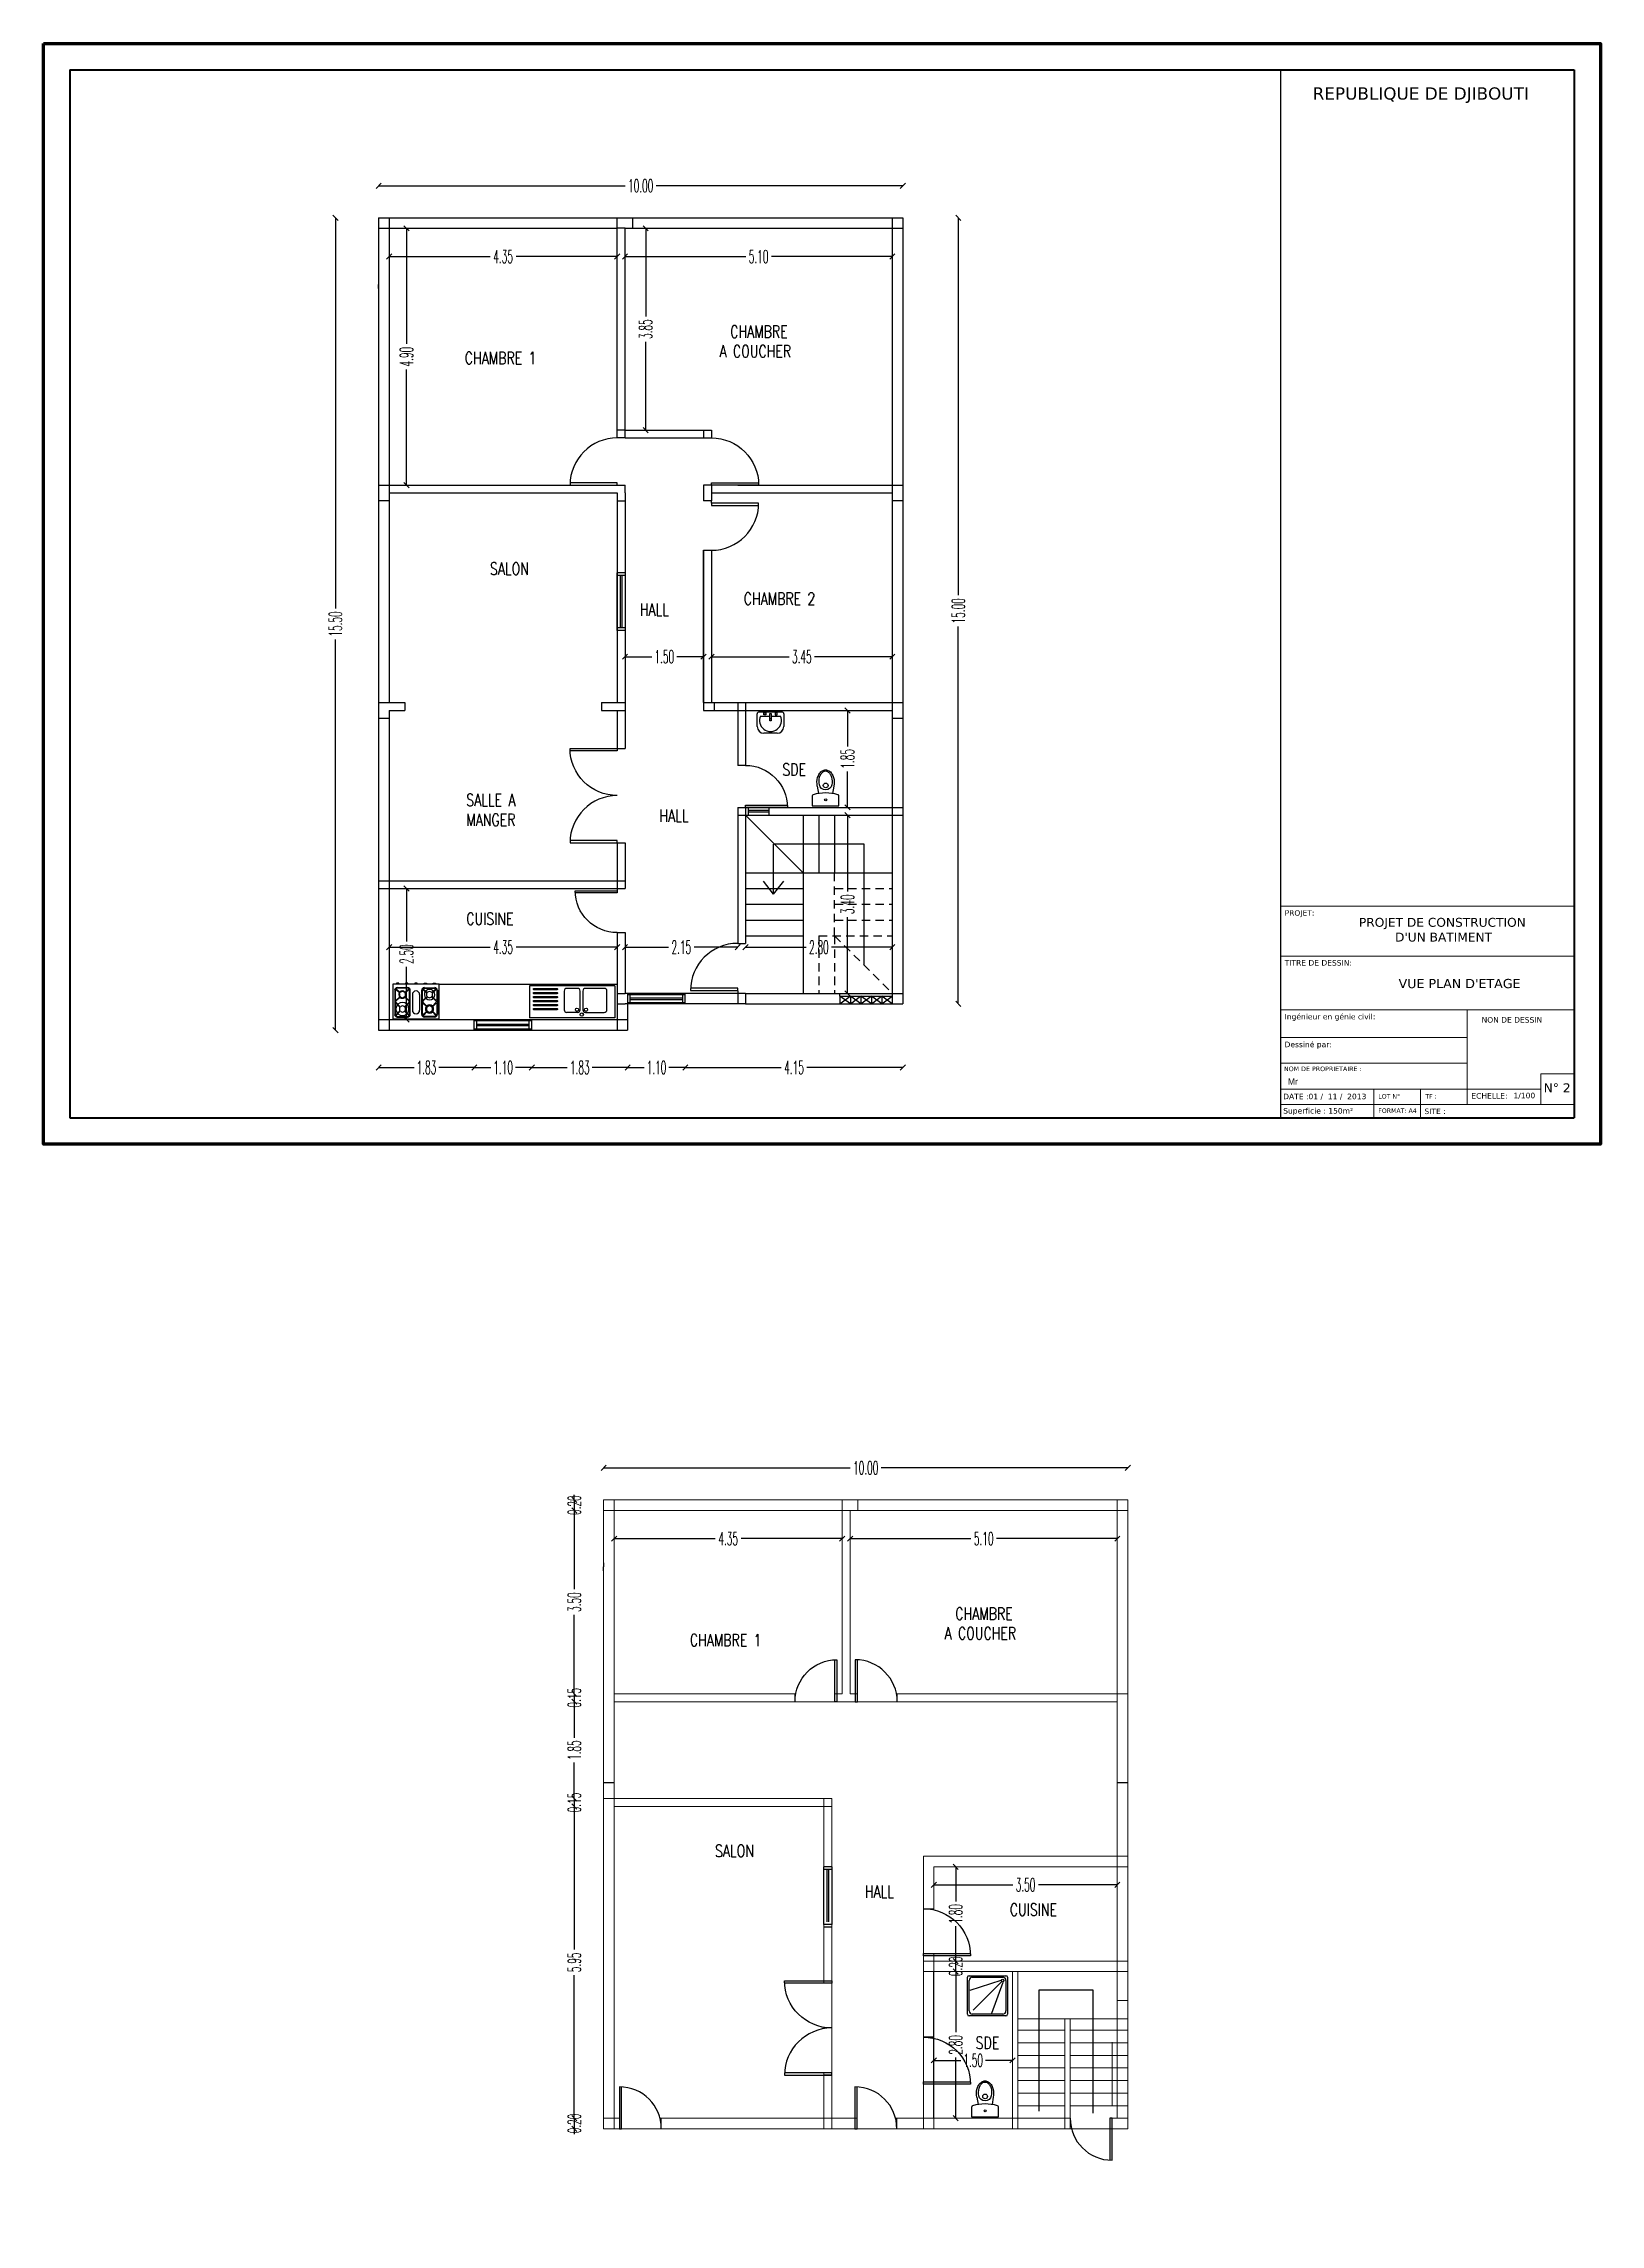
# Model space of a CAD drawing. Extents: x -110 to 3211, y -163 to 893.
# Drawn here: x 1928.37 to 1958.07, y -48.32 to -6.7 of the extents above; entities that cross this region are included whole.
import ezdxf

# ---------------------------------------------------------------- set-up
doc = ezdxf.new("R2010")
doc.units = 0
doc.header["$LTSCALE"] = 0.8
doc.header["$MEASUREMENT"] = 0
doc.linetypes.add('DASHED', pattern=[0.75, 0.5, -0.25])
doc.layers.get('0').update_dxf_attribs({"color": 5, "linetype": 'CONTINUOUS'})
doc.layers.get('DEFPOINTS').update_dxf_attribs({"linetype": 'CONTINUOUS'})
for name, color, linetype in [('COMBLDG', 7, 'CONTINUOUS'), ('DOOR', 3, 'CONTINUOUS'), ('DRAIN', 2, 'CONTINUOUS'), ('PIPE', 50, 'CONTINUOUS'), ('STR', 5, 'CONTINUOUS'), ('TEXT', 200, 'CONTINUOUS'), ('WALL', 6, 'CONTINUOUS'), ('WIN-PLN', 5, 'CONTINUOUS')]:
    doc.layers.add(name, color=color, linetype=linetype)
doc.styles.add('AYMAN-S', font='romant.shx', dxfattribs={"width": 0.7, "height": 0.15})
doc.styles.add('AYMOONY', font='romant.shx', dxfattribs={"width": 0.5})
doc.styles.add('ROMANT', font='ROMANC.SHX', dxfattribs={"width": 0.75})
doc.dimstyles.new('AYMAN-SIT', dxfattribs={"dimtxt": 0.25, "dimasz": 0.08, "dimexe": 0.18, "dimexo": 0.06, "dimgap": 0.05, "dimtad": 0, "dimzin": 1, "dimdsep": 46, "dimtxsty": 'AYMAN-S', "dimblk1": 'OBLIQUE', "dimblk2": 'OBLIQUE', "dimsah": 1, "dimcen": 0.09, "dimse1": 1, "dimse2": 1, "dimclrd": 256, "dimclre": 256, "dimclrt": 200, "dimadec": 0, "dimazin": 0, "dimtfac": 1, "dimtdec": 4, "dimtix": 1, "dimtmove": 0, "dimatfit": 3, "dimldrblk": 'OBLIQUE', "dimfxl": 1, "dimtolj": 1, "dimtzin": 0, "dimarcsym": 0})

msp = doc.modelspace()

# ---------------------------------------------------------------- texts
at = {"layer": 'COMBLDG', "color": 7, "lineweight": 9, "attachment_point": 1}
for s, insert, char_height, width in [('\\pi1.6214;{\\fVerdana|b0|i0|c0|p34;REPUBLIQUE DE DJIBOUTI}', (1950.963, -7.539, -0.623), 0.23381, 7.52173), ('{\\fVerdana|b0|i0|c0|p34;\\C55;PROJET:}', (1952.049, -23.241, -0.147), 0.10489, 11.75043), ("\\pi1.5704;{\\fVerdana|b0|i0|c0|p34;PROJET DE CONSTRUCTION \\P\\pi2.259;D'UN BATIMENT }", (1951.897, -23.388, 0.603), 0.16932, 6.38547), ('{\\fVerdana|b0|i0|c0|p34;\\C55;TITRE DE DESSIN:}', (1952.049, -24.193, -0.147), 0.10489, 11.75043), ("{\\fVerdana|b0|i0|c0|p34;VUE PLAN D'ETAGE }", (1954.224, -24.553, -0.663), 0.17573, 5.65342), ('{\\fVerdana|b0|i0|c0|p34;\\C55;Ingénieur en génie civil:}', (1952.049, -25.22, -0.147), 0.10489, 11.75043), ('{\\fVerdana|b0|i0|c0|p34;NON DE DESSIN}', (1955.808, -25.282, -0.478), 0.10489, 11.75043), ('{\\fVerdana|b0|i0|c0|p34;\\C55;Dessiné par:}', (1952.049, -25.751, -0.323), 0.10489, 11.75043), ('{\\fVerdana|b0|i0|c0|p34;\\C55;NOM DE PROPRIETAIRE :}', (1952.037, -26.225, -0.094), 0.08772, 9.82617), ('{\\fArial|b0|i0|c0|p34; \\fColonna MT|b0|i0|c0|p82; \\H1.143x;Mr }', (1952.033, -26.451, -0.176), 0.10489, 11.75043), ('{\\fVerdana|b0|i0|c0|p34;N° 2}', (1956.992, -26.545, -0.12), 0.1704, 19.08879), ('{\\fVerdana|b0|i0|c0|p34;Superficie : 150m²}', (1952.023, -27.017, -0.32), 0.10489, 11.75043), ('{\\fVerdana|b0|i0|c0|p34;DATE :01 /  11 /  2013}', (1952.023, -26.743, -0.323), 0.10489, 11.75043), ('{\\fVerdana|b0|i0|c0|p34;LOT N° }', (1953.836, -26.75, -0.228), 0.08651, 9.69138), ('{\\fVerdana|b0|i0|c0|p34;FORMAT: A4}', (1953.836, -27.024, -0.264), 0.08651, 9.69138), ('{\\fVerdana|b0|i0|c0|p34;SITE : }', (1954.717, -27.027, -0.323), 0.10489, 11.75043), ('{\\fVerdana|b0|i0|c0|p34;TF : }', (1954.734, -26.75, -0.267), 0.08651, 9.69138), ('{\\fVerdana|b0|i0|c0|p34;ECHELLE:}', (1955.612, -26.732, -0.668), 0.10489, 11.75043), ('{\\fVerdana|b0|i0|c0|p34;1/100}', (1956.416, -26.725, -0.565), 0.10489, 11.75043)]:
    msp.add_mtext(s, dxfattribs=dict(at, insert=insert, char_height=char_height, width=width))
at = {"layer": 'TEXT', "color": 7, "ltscale": 61, "style": 'ROMANT', "width": 0.75}
for s, p in [('A COUCHER', (1941.269, -12.691)), ('CHAMBRE', (1941.472, -12.317)), ('CHAMBRE 1', (1936.408, -12.822)), ('SALON', (1936.889, -16.842)), ('HALL', (1939.747, -17.621)), ('CHAMBRE 2', (1941.73, -17.415)), ('SDE', (1942.468, -20.674)), ('SALLE A', (1936.437, -21.254)), ('MANGER', (1936.437, -21.634)), ('HALL', (1940.122, -21.555)), ('CUISINE', (1936.437, -23.522)), ('CHAMBRE', (1945.766, -36.782)), ('A COUCHER', (1945.562, -37.156)), ('CHAMBRE 1', (1940.702, -37.287)), ('SALON', (1941.183, -41.308)), ('HALL', (1944.041, -42.086)), ('CUISINE', (1946.806, -42.43)), ('SDE', (1946.155, -44.972))]:
    msp.add_text(s, height=0.2334, dxfattribs=at).set_placement(p)

# ---------------------------------------------------------------- blocks, each defined once
blk = doc.blocks.new('D')
at = {"layer": 'DOOR', "color": 3}
for p, q in [((0, 1), (0, 0)), ((0.05, 0), (0.05, 0.999)), ((0, 0), (0.05, 0))]:
    blk.add_line(p, q, dxfattribs=at)
blk.add_arc((0, 0), 1, 0, 90, dxfattribs=at)
blk = doc.blocks.new('_OBLIQUE')
at = {"color": 0, "linetype": 'ByBlock'}
blk.add_line((-0.5, -0.5), (0.5, 0.5), dxfattribs=at)
blk = doc.blocks.new('*D386')
at = {"layer": 'DEFPOINTS', "color": 0, "ltscale": 0.8, "transparency": 16777216}
for p in [(1934.965, -22.679), (1939.316, -22.679), (1934.965, -23.947)]:
    blk.add_point(p, dxfattribs=at)
at = {"layer": 'PIPE', "color": 7, "lineweight": -2, "ltscale": 0.8, "transparency": 16777216}
for p, q in [((1934.965, -23.947), (1936.894, -23.947)), ((1939.316, -23.947), (1937.387, -23.947))]:
    blk.add_line(p, q, dxfattribs=at)
at = {"layer": 'PIPE', "color": 7, "lineweight": -2, "ltscale": 0.8, "transparency": 16777216, "xscale": 0.1, "yscale": 0.1, "zscale": 0.1, "rotation": 180}
blk.add_blockref('_OBLIQUE', (1934.965, -23.947), dxfattribs=at)
at = {"layer": 'PIPE', "color": 7, "lineweight": -2, "ltscale": 0.8, "transparency": 16777216, "xscale": 0.1, "yscale": 0.1, "zscale": 0.1}
blk.add_blockref('_OBLIQUE', (1939.316, -23.947), dxfattribs=at)
at = {"layer": 'PIPE', "color": 7, "ltscale": 0.8, "transparency": 16777216, "insert": (1937.14, -23.947), "char_height": 0.25, "attachment_point": 5, "style": 'AYMOONY'}
blk.add_mtext('\\A1;4.35', dxfattribs=at)
blk = doc.blocks.new('*D387')
at = {"layer": 'DEFPOINTS', "color": 0, "ltscale": 0.8, "transparency": 16777216}
for p in [(1934.915, -22.829), (1935.297, -22.829), (1934.915, -25.329)]:
    blk.add_point(p, dxfattribs=at)
at = {"layer": 'PIPE', "color": 7, "lineweight": -2, "ltscale": 0.8, "transparency": 16777216}
for p, q in [((1935.297, -22.829), (1935.297, -23.836)), ((1935.297, -25.329), (1935.297, -24.323))]:
    blk.add_line(p, q, dxfattribs=at)
at = {"layer": 'PIPE', "color": 7, "lineweight": -2, "ltscale": 0.8, "transparency": 16777216, "xscale": 0.1, "yscale": 0.1, "zscale": 0.1}
for p, rotation in [((1935.297, -22.829), 90), ((1935.297, -25.329), 270)]:
    blk.add_blockref('_OBLIQUE', p, dxfattribs=dict(at, rotation=rotation))
at = {"layer": 'PIPE', "color": 7, "ltscale": 0.8, "transparency": 16777216, "insert": (1935.297, -24.079), "char_height": 0.25, "attachment_point": 5, "rotation": 90, "style": 'AYMOONY'}
blk.add_mtext('\\A1;2.50', dxfattribs=at)
blk = doc.blocks.new('*D388')
at = {"layer": 'DEFPOINTS', "color": 0, "ltscale": 0.8, "transparency": 16777216}
for p in [(1934.915, -10.229), (1935.297, -10.229), (1934.915, -15.129)]:
    blk.add_point(p, dxfattribs=at)
at = {"layer": 'PIPE', "color": 7, "lineweight": -2, "ltscale": 0.8, "transparency": 16777216}
for p, q in [((1935.297, -10.229), (1935.297, -12.433)), ((1935.297, -15.129), (1935.297, -12.926))]:
    blk.add_line(p, q, dxfattribs=at)
at = {"layer": 'PIPE', "color": 7, "lineweight": -2, "ltscale": 0.8, "transparency": 16777216, "xscale": 0.1, "yscale": 0.1, "zscale": 0.1}
for p, rotation in [((1935.297, -10.229), 90), ((1935.297, -15.129), 270)]:
    blk.add_blockref('_OBLIQUE', p, dxfattribs=dict(at, rotation=rotation))
at = {"layer": 'PIPE', "color": 7, "ltscale": 0.8, "transparency": 16777216, "insert": (1935.297, -12.679), "char_height": 0.25, "attachment_point": 5, "rotation": 90, "style": 'AYMOONY'}
blk.add_mtext('\\A1;4.90', dxfattribs=at)
blk = doc.blocks.new('*D389')
at = {"layer": 'DEFPOINTS', "color": 0, "ltscale": 0.8, "transparency": 16777216}
for p in [(1944.765, -9.417), (1934.765, -23.854), (1944.765, -23.854)]:
    blk.add_point(p, dxfattribs=at)
at = {"layer": 'PIPE', "color": 7, "lineweight": -2, "ltscale": 0.8, "transparency": 16777216}
for p, q in [((1934.765, -9.417), (1939.468, -9.417)), ((1944.765, -9.417), (1940.062, -9.417))]:
    blk.add_line(p, q, dxfattribs=at)
at = {"layer": 'PIPE', "color": 7, "lineweight": -2, "ltscale": 0.8, "transparency": 16777216, "xscale": 0.1, "yscale": 0.1, "zscale": 0.1, "rotation": 180}
blk.add_blockref('_OBLIQUE', (1934.765, -9.417), dxfattribs=at)
at = {"layer": 'PIPE', "color": 7, "lineweight": -2, "ltscale": 0.8, "transparency": 16777216, "xscale": 0.1, "yscale": 0.1, "zscale": 0.1}
blk.add_blockref('_OBLIQUE', (1944.765, -9.417), dxfattribs=at)
at = {"layer": 'PIPE', "color": 7, "ltscale": 0.8, "transparency": 16777216, "insert": (1939.765, -9.417), "char_height": 0.25, "attachment_point": 5, "style": 'AYMOONY'}
blk.add_mtext('\\A1;10.00', dxfattribs=at)
blk = doc.blocks.new('*D390')
at = {"layer": 'DEFPOINTS', "color": 0, "ltscale": 0.8, "transparency": 16777216}
for p in [(1941.115, -18.027), (1944.565, -18.027), (1944.565, -18.404)]:
    blk.add_point(p, dxfattribs=at)
at = {"layer": 'PIPE', "color": 7, "lineweight": -2, "ltscale": 0.8, "transparency": 16777216}
for p, q in [((1941.115, -18.404), (1942.596, -18.404)), ((1944.565, -18.404), (1943.083, -18.404))]:
    blk.add_line(p, q, dxfattribs=at)
at = {"layer": 'PIPE', "color": 7, "lineweight": -2, "ltscale": 0.8, "transparency": 16777216, "xscale": 0.1, "yscale": 0.1, "zscale": 0.1, "rotation": 180}
blk.add_blockref('_OBLIQUE', (1941.115, -18.404), dxfattribs=at)
at = {"layer": 'PIPE', "color": 7, "lineweight": -2, "ltscale": 0.8, "transparency": 16777216, "xscale": 0.1, "yscale": 0.1, "zscale": 0.1}
blk.add_blockref('_OBLIQUE', (1944.565, -18.404), dxfattribs=at)
at = {"layer": 'PIPE', "color": 7, "ltscale": 0.8, "transparency": 16777216, "insert": (1942.84, -18.404), "char_height": 0.25, "attachment_point": 5, "style": 'AYMOONY'}
blk.add_mtext('\\A1;3.45', dxfattribs=at)
blk = doc.blocks.new('*D391')
at = {"layer": 'DEFPOINTS', "color": 0, "ltscale": 0.8, "transparency": 16777216}
for p in [(1939.466, -18.404), (1939.466, -18.404), (1940.965, -18.404)]:
    blk.add_point(p, dxfattribs=at)
at = {"layer": 'PIPE', "color": 7, "lineweight": -2, "ltscale": 0.8, "transparency": 16777216}
for p, q in [((1939.466, -18.404), (1939.978, -18.404)), ((1940.965, -18.404), (1940.453, -18.404))]:
    blk.add_line(p, q, dxfattribs=at)
at = {"layer": 'PIPE', "color": 7, "lineweight": -2, "ltscale": 0.8, "transparency": 16777216, "xscale": 0.1, "yscale": 0.1, "zscale": 0.1, "rotation": 180}
blk.add_blockref('_OBLIQUE', (1939.466, -18.404), dxfattribs=at)
at = {"layer": 'PIPE', "color": 7, "lineweight": -2, "ltscale": 0.8, "transparency": 16777216, "xscale": 0.1, "yscale": 0.1, "zscale": 0.1}
blk.add_blockref('_OBLIQUE', (1940.965, -18.404), dxfattribs=at)
at = {"layer": 'PIPE', "color": 7, "ltscale": 0.8, "transparency": 16777216, "insert": (1940.215, -18.404), "char_height": 0.25, "attachment_point": 5, "style": 'AYMOONY'}
blk.add_mtext('\\A1;1.50', dxfattribs=at)
blk = doc.blocks.new('*D392')
at = {"layer": 'DEFPOINTS', "color": 0, "ltscale": 0.8, "transparency": 16777216}
for p in [(1939.466, -10.229), (1944.565, -10.229), (1939.466, -10.768)]:
    blk.add_point(p, dxfattribs=at)
at = {"layer": 'PIPE', "color": 7, "lineweight": -2, "ltscale": 0.8, "transparency": 16777216}
for p, q in [((1939.466, -10.768), (1941.772, -10.768)), ((1944.565, -10.768), (1942.259, -10.768))]:
    blk.add_line(p, q, dxfattribs=at)
at = {"layer": 'PIPE', "color": 7, "lineweight": -2, "ltscale": 0.8, "transparency": 16777216, "xscale": 0.1, "yscale": 0.1, "zscale": 0.1, "rotation": 180}
blk.add_blockref('_OBLIQUE', (1939.466, -10.768), dxfattribs=at)
at = {"layer": 'PIPE', "color": 7, "lineweight": -2, "ltscale": 0.8, "transparency": 16777216, "xscale": 0.1, "yscale": 0.1, "zscale": 0.1}
blk.add_blockref('_OBLIQUE', (1944.565, -10.768), dxfattribs=at)
at = {"layer": 'PIPE', "color": 7, "ltscale": 0.8, "transparency": 16777216, "insert": (1942.015, -10.768), "char_height": 0.25, "attachment_point": 5, "style": 'AYMOONY'}
blk.add_mtext('\\A1;5.10', dxfattribs=at)
blk = doc.blocks.new('*D393')
at = {"layer": 'DEFPOINTS', "color": 0, "ltscale": 0.8, "transparency": 16777216}
for p in [(1943.698, -19.429), (1943.711, -21.279), (1943.76, -21.279)]:
    blk.add_point(p, dxfattribs=at)
at = {"layer": 'PIPE', "color": 7, "lineweight": -2, "ltscale": 0.8, "transparency": 16777216}
for p, q in [((1943.711, -19.429), (1943.711, -20.117)), ((1943.711, -21.279), (1943.711, -20.592))]:
    blk.add_line(p, q, dxfattribs=at)
at = {"layer": 'PIPE', "color": 7, "lineweight": -2, "ltscale": 0.8, "transparency": 16777216, "xscale": 0.1, "yscale": 0.1, "zscale": 0.1}
for p, rotation in [((1943.711, -19.429), 90), ((1943.711, -21.279), 270)]:
    blk.add_blockref('_OBLIQUE', p, dxfattribs=dict(at, rotation=rotation))
at = {"layer": 'PIPE', "color": 7, "ltscale": 0.8, "transparency": 16777216, "insert": (1943.711, -20.354), "char_height": 0.25, "attachment_point": 5, "rotation": 90, "style": 'AYMOONY'}
blk.add_mtext('\\A1;1.85', dxfattribs=at)
blk = doc.blocks.new('*D394')
at = {"layer": 'DEFPOINTS', "color": 0, "ltscale": 0.8, "transparency": 16777216}
for p in [(1939.466, -23.947), (1941.615, -23.947), (1941.615, -23.947)]:
    blk.add_point(p, dxfattribs=at)
at = {"layer": 'PIPE', "color": 7, "lineweight": -2, "ltscale": 0.8, "transparency": 16777216}
for p, q in [((1939.466, -23.947), (1940.297, -23.947)), ((1941.615, -23.947), (1940.784, -23.947))]:
    blk.add_line(p, q, dxfattribs=at)
at = {"layer": 'PIPE', "color": 7, "lineweight": -2, "ltscale": 0.8, "transparency": 16777216, "xscale": 0.1, "yscale": 0.1, "zscale": 0.1, "rotation": 180}
blk.add_blockref('_OBLIQUE', (1939.466, -23.947), dxfattribs=at)
at = {"layer": 'PIPE', "color": 7, "lineweight": -2, "ltscale": 0.8, "transparency": 16777216, "xscale": 0.1, "yscale": 0.1, "zscale": 0.1}
blk.add_blockref('_OBLIQUE', (1941.615, -23.947), dxfattribs=at)
at = {"layer": 'PIPE', "color": 7, "ltscale": 0.8, "transparency": 16777216, "insert": (1940.54, -23.947), "char_height": 0.25, "attachment_point": 5, "style": 'AYMOONY'}
blk.add_mtext('\\A1;2.15', dxfattribs=at)
blk = doc.blocks.new('*D395')
at = {"layer": 'DEFPOINTS', "color": 0, "ltscale": 0.8, "transparency": 16777216}
for p in [(1934.965, -10.229), (1939.316, -10.229), (1939.316, -10.768)]:
    blk.add_point(p, dxfattribs=at)
at = {"layer": 'PIPE', "color": 7, "lineweight": -2, "ltscale": 0.8, "transparency": 16777216}
for p, q in [((1934.965, -10.768), (1936.894, -10.768)), ((1939.316, -10.768), (1937.387, -10.768))]:
    blk.add_line(p, q, dxfattribs=at)
at = {"layer": 'PIPE', "color": 7, "lineweight": -2, "ltscale": 0.8, "transparency": 16777216, "xscale": 0.1, "yscale": 0.1, "zscale": 0.1, "rotation": 180}
blk.add_blockref('_OBLIQUE', (1934.965, -10.768), dxfattribs=at)
at = {"layer": 'PIPE', "color": 7, "lineweight": -2, "ltscale": 0.8, "transparency": 16777216, "xscale": 0.1, "yscale": 0.1, "zscale": 0.1}
blk.add_blockref('_OBLIQUE', (1939.316, -10.768), dxfattribs=at)
at = {"layer": 'PIPE', "color": 7, "ltscale": 0.8, "transparency": 16777216, "insert": (1937.14, -10.768), "char_height": 0.25, "attachment_point": 5, "style": 'AYMOONY'}
blk.add_mtext('\\A1;4.35', dxfattribs=at)
blk = doc.blocks.new('*D396')
at = {"layer": 'DEFPOINTS', "color": 0, "ltscale": 0.8, "transparency": 16777216}
for p in [(1943.465, -21.429), (1943.711, -21.429), (1943.465, -24.829)]:
    blk.add_point(p, dxfattribs=at)
at = {"layer": 'PIPE', "color": 7, "lineweight": -2, "ltscale": 0.8, "transparency": 16777216}
for p, q in [((1943.711, -21.429), (1943.711, -22.886)), ((1943.711, -24.829), (1943.711, -23.373))]:
    blk.add_line(p, q, dxfattribs=at)
at = {"layer": 'PIPE', "color": 7, "lineweight": -2, "ltscale": 0.8, "transparency": 16777216, "xscale": 0.1, "yscale": 0.1, "zscale": 0.1}
for p, rotation in [((1943.711, -21.429), 90), ((1943.711, -24.829), 270)]:
    blk.add_blockref('_OBLIQUE', p, dxfattribs=dict(at, rotation=rotation))
at = {"layer": 'PIPE', "color": 7, "ltscale": 0.8, "transparency": 16777216, "insert": (1943.711, -23.129), "char_height": 0.25, "attachment_point": 5, "rotation": 90, "style": 'AYMOONY'}
blk.add_mtext('\\A1;3.40', dxfattribs=at)
blk = doc.blocks.new('*D397')
at = {"layer": 'DEFPOINTS', "color": 0, "ltscale": 0.8, "transparency": 16777216}
for p in [(1941.765, -23.874), (1944.565, -23.874), (1944.565, -23.947)]:
    blk.add_point(p, dxfattribs=at)
at = {"layer": 'PIPE', "color": 7, "lineweight": -2, "ltscale": 0.8, "transparency": 16777216}
for p, q in [((1941.765, -23.947), (1942.921, -23.947)), ((1944.565, -23.947), (1943.408, -23.947))]:
    blk.add_line(p, q, dxfattribs=at)
at = {"layer": 'PIPE', "color": 7, "lineweight": -2, "ltscale": 0.8, "transparency": 16777216, "xscale": 0.1, "yscale": 0.1, "zscale": 0.1, "rotation": 180}
blk.add_blockref('_OBLIQUE', (1941.765, -23.947), dxfattribs=at)
at = {"layer": 'PIPE', "color": 7, "lineweight": -2, "ltscale": 0.8, "transparency": 16777216, "xscale": 0.1, "yscale": 0.1, "zscale": 0.1}
blk.add_blockref('_OBLIQUE', (1944.565, -23.947), dxfattribs=at)
at = {"layer": 'PIPE', "color": 7, "ltscale": 0.8, "transparency": 16777216, "insert": (1943.165, -23.947), "char_height": 0.25, "attachment_point": 5, "style": 'AYMOONY'}
blk.add_mtext('\\A1;2.80', dxfattribs=at)
blk = doc.blocks.new('*D398')
at = {"layer": 'DEFPOINTS', "color": 0, "ltscale": 0.8, "transparency": 16777216}
for p in [(1939.466, -10.229), (1939.466, -14.079), (1939.86, -14.079)]:
    blk.add_point(p, dxfattribs=at)
at = {"layer": 'PIPE', "color": 7, "lineweight": -2, "ltscale": 0.8, "transparency": 16777216}
for p, q in [((1939.86, -10.229), (1939.86, -11.911)), ((1939.86, -14.079), (1939.86, -12.398))]:
    blk.add_line(p, q, dxfattribs=at)
at = {"layer": 'PIPE', "color": 7, "lineweight": -2, "ltscale": 0.8, "transparency": 16777216, "xscale": 0.1, "yscale": 0.1, "zscale": 0.1}
for p, rotation in [((1939.86, -10.229), 90), ((1939.86, -14.079), 270)]:
    blk.add_blockref('_OBLIQUE', p, dxfattribs=dict(at, rotation=rotation))
at = {"layer": 'PIPE', "color": 7, "ltscale": 0.8, "transparency": 16777216, "insert": (1939.86, -12.154), "char_height": 0.25, "attachment_point": 5, "rotation": 90, "style": 'AYMOONY'}
blk.add_mtext('\\A1;3.85', dxfattribs=at)
blk = doc.blocks.new('*D399')
at = {"layer": 'DEFPOINTS', "color": 0, "ltscale": 0.8, "transparency": 16777216}
for p in [(1934.765, -25.529), (1936.59, -25.529), (1936.59, -26.244)]:
    blk.add_point(p, dxfattribs=at)
at = {"layer": 'PIPE', "color": 7, "lineweight": -2, "ltscale": 0.8, "transparency": 16777216}
for p, q in [((1934.765, -26.244), (1935.44, -26.244)), ((1936.59, -26.244), (1935.915, -26.244))]:
    blk.add_line(p, q, dxfattribs=at)
at = {"layer": 'PIPE', "color": 7, "lineweight": -2, "ltscale": 0.8, "transparency": 16777216, "xscale": 0.1, "yscale": 0.1, "zscale": 0.1, "rotation": 180}
blk.add_blockref('_OBLIQUE', (1934.765, -26.244), dxfattribs=at)
at = {"layer": 'PIPE', "color": 7, "lineweight": -2, "ltscale": 0.8, "transparency": 16777216, "xscale": 0.1, "yscale": 0.1, "zscale": 0.1}
blk.add_blockref('_OBLIQUE', (1936.59, -26.244), dxfattribs=at)
at = {"layer": 'PIPE', "color": 7, "ltscale": 0.8, "transparency": 16777216, "insert": (1935.677, -26.244), "char_height": 0.25, "attachment_point": 5, "style": 'AYMOONY'}
blk.add_mtext('\\A1;1.83', dxfattribs=at)
blk = doc.blocks.new('*D400')
at = {"layer": 'DEFPOINTS', "color": 0, "ltscale": 0.8, "transparency": 16777216}
for p in [(1936.59, -25.529), (1937.69, -25.529), (1937.69, -26.244)]:
    blk.add_point(p, dxfattribs=at)
at = {"layer": 'PIPE', "color": 7, "lineweight": -2, "ltscale": 0.8, "transparency": 16777216}
for p, q in [((1936.59, -26.244), (1936.903, -26.244)), ((1937.69, -26.244), (1937.378, -26.244))]:
    blk.add_line(p, q, dxfattribs=at)
at = {"layer": 'PIPE', "color": 7, "lineweight": -2, "ltscale": 0.8, "transparency": 16777216, "xscale": 0.1, "yscale": 0.1, "zscale": 0.1, "rotation": 180}
blk.add_blockref('_OBLIQUE', (1936.59, -26.244), dxfattribs=at)
at = {"layer": 'PIPE', "color": 7, "lineweight": -2, "ltscale": 0.8, "transparency": 16777216, "xscale": 0.1, "yscale": 0.1, "zscale": 0.1}
blk.add_blockref('_OBLIQUE', (1937.69, -26.244), dxfattribs=at)
at = {"layer": 'PIPE', "color": 7, "ltscale": 0.8, "transparency": 16777216, "insert": (1937.14, -26.244), "char_height": 0.25, "attachment_point": 5, "style": 'AYMOONY'}
blk.add_mtext('\\A1;1.10', dxfattribs=at)
blk = doc.blocks.new('*D401')
at = {"layer": 'DEFPOINTS', "color": 0, "ltscale": 0.8, "transparency": 16777216}
for p in [(1937.69, -25.529), (1939.516, -25.529), (1939.516, -26.244)]:
    blk.add_point(p, dxfattribs=at)
at = {"layer": 'PIPE', "color": 7, "lineweight": -2, "ltscale": 0.8, "transparency": 16777216}
for p, q in [((1937.69, -26.244), (1938.365, -26.244)), ((1939.516, -26.244), (1938.84, -26.244))]:
    blk.add_line(p, q, dxfattribs=at)
at = {"layer": 'PIPE', "color": 7, "lineweight": -2, "ltscale": 0.8, "transparency": 16777216, "xscale": 0.1, "yscale": 0.1, "zscale": 0.1, "rotation": 180}
blk.add_blockref('_OBLIQUE', (1937.69, -26.244), dxfattribs=at)
at = {"layer": 'PIPE', "color": 7, "lineweight": -2, "ltscale": 0.8, "transparency": 16777216, "xscale": 0.1, "yscale": 0.1, "zscale": 0.1}
blk.add_blockref('_OBLIQUE', (1939.516, -26.244), dxfattribs=at)
at = {"layer": 'PIPE', "color": 7, "ltscale": 0.8, "transparency": 16777216, "insert": (1938.603, -26.244), "char_height": 0.25, "attachment_point": 5, "style": 'AYMOONY'}
blk.add_mtext('\\A1;1.83', dxfattribs=at)
blk = doc.blocks.new('*D402')
at = {"layer": 'DEFPOINTS', "color": 0, "ltscale": 0.8, "transparency": 16777216}
for p in [(1940.616, -25.029), (1939.516, -25.529), (1940.616, -26.244)]:
    blk.add_point(p, dxfattribs=at)
at = {"layer": 'PIPE', "color": 7, "lineweight": -2, "ltscale": 0.8, "transparency": 16777216}
for p, q in [((1939.516, -26.244), (1939.828, -26.244)), ((1940.616, -26.244), (1940.303, -26.244))]:
    blk.add_line(p, q, dxfattribs=at)
at = {"layer": 'PIPE', "color": 7, "lineweight": -2, "ltscale": 0.8, "transparency": 16777216, "xscale": 0.1, "yscale": 0.1, "zscale": 0.1, "rotation": 180}
blk.add_blockref('_OBLIQUE', (1939.516, -26.244), dxfattribs=at)
at = {"layer": 'PIPE', "color": 7, "lineweight": -2, "ltscale": 0.8, "transparency": 16777216, "xscale": 0.1, "yscale": 0.1, "zscale": 0.1}
blk.add_blockref('_OBLIQUE', (1940.616, -26.244), dxfattribs=at)
at = {"layer": 'PIPE', "color": 7, "ltscale": 0.8, "transparency": 16777216, "insert": (1940.066, -26.244), "char_height": 0.25, "attachment_point": 5, "style": 'AYMOONY'}
blk.add_mtext('\\A1;1.10', dxfattribs=at)
blk = doc.blocks.new('*D403')
at = {"layer": 'DEFPOINTS', "color": 0, "ltscale": 0.8, "transparency": 16777216}
for p in [(1940.616, -25.029), (1944.765, -25.029), (1944.765, -26.244)]:
    blk.add_point(p, dxfattribs=at)
at = {"layer": 'PIPE', "color": 7, "lineweight": -2, "ltscale": 0.8, "transparency": 16777216}
for p, q in [((1940.616, -26.244), (1942.444, -26.244)), ((1944.765, -26.244), (1942.937, -26.244))]:
    blk.add_line(p, q, dxfattribs=at)
at = {"layer": 'PIPE', "color": 7, "lineweight": -2, "ltscale": 0.8, "transparency": 16777216, "xscale": 0.1, "yscale": 0.1, "zscale": 0.1, "rotation": 180}
blk.add_blockref('_OBLIQUE', (1940.616, -26.244), dxfattribs=at)
at = {"layer": 'PIPE', "color": 7, "lineweight": -2, "ltscale": 0.8, "transparency": 16777216, "xscale": 0.1, "yscale": 0.1, "zscale": 0.1}
blk.add_blockref('_OBLIQUE', (1944.765, -26.244), dxfattribs=at)
at = {"layer": 'PIPE', "color": 7, "ltscale": 0.8, "transparency": 16777216, "insert": (1942.69, -26.244), "char_height": 0.25, "attachment_point": 5, "style": 'AYMOONY'}
blk.add_mtext('\\A1;4.15', dxfattribs=at)
blk = doc.blocks.new('*D404')
at = {"layer": 'DEFPOINTS', "color": 0, "ltscale": 0.8, "transparency": 16777216}
for p in [(1933.941, -10.029), (1934.765, -10.029), (1934.765, -25.529)]:
    blk.add_point(p, dxfattribs=at)
at = {"layer": 'PIPE', "color": 7, "lineweight": -2, "ltscale": 0.8, "transparency": 16777216}
for p, q in [((1933.941, -10.029), (1933.941, -17.482)), ((1933.941, -25.529), (1933.941, -18.076))]:
    blk.add_line(p, q, dxfattribs=at)
at = {"layer": 'PIPE', "color": 7, "lineweight": -2, "ltscale": 0.8, "transparency": 16777216, "xscale": 0.1, "yscale": 0.1, "zscale": 0.1}
for p, rotation in [((1933.941, -10.029), 90), ((1933.941, -25.529), 270)]:
    blk.add_blockref('_OBLIQUE', p, dxfattribs=dict(at, rotation=rotation))
at = {"layer": 'PIPE', "color": 7, "ltscale": 0.8, "transparency": 16777216, "insert": (1933.941, -17.779), "char_height": 0.25, "attachment_point": 5, "rotation": 90, "style": 'AYMOONY'}
blk.add_mtext('\\A1;15.50', dxfattribs=at)
blk = doc.blocks.new('*D405')
at = {"layer": 'DEFPOINTS', "color": 0, "ltscale": 0.8, "transparency": 16777216}
for p in [(1944.765, -10.029), (1944.765, -25.029), (1945.824, -25.029)]:
    blk.add_point(p, dxfattribs=at)
at = {"layer": 'PIPE', "color": 7, "lineweight": -2, "ltscale": 0.8, "transparency": 16777216}
for p, q in [((1945.824, -10.029), (1945.824, -17.232)), ((1945.824, -25.029), (1945.824, -17.826))]:
    blk.add_line(p, q, dxfattribs=at)
at = {"layer": 'PIPE', "color": 7, "lineweight": -2, "ltscale": 0.8, "transparency": 16777216, "xscale": 0.1, "yscale": 0.1, "zscale": 0.1}
for p, rotation in [((1945.824, -10.029), 90), ((1945.824, -25.029), 270)]:
    blk.add_blockref('_OBLIQUE', p, dxfattribs=dict(at, rotation=rotation))
at = {"layer": 'PIPE', "color": 7, "ltscale": 0.8, "transparency": 16777216, "insert": (1945.824, -17.529), "char_height": 0.25, "attachment_point": 5, "rotation": 90, "style": 'AYMOONY'}
blk.add_mtext('\\A1;15.00', dxfattribs=at)
blk = doc.blocks.new('*D406')
at = {"layer": 'DEFPOINTS', "color": 0, "ltscale": 0.8, "transparency": 16777216}
for p in [(1949.058, -33.882), (1939.058, -48.32), (1949.058, -48.32)]:
    blk.add_point(p, dxfattribs=at)
at = {"layer": 'PIPE', "color": 7, "lineweight": -2, "ltscale": 0.8, "transparency": 16777216}
for p, q in [((1939.058, -33.882), (1943.761, -33.882)), ((1949.058, -33.882), (1944.355, -33.882))]:
    blk.add_line(p, q, dxfattribs=at)
at = {"layer": 'PIPE', "color": 7, "lineweight": -2, "ltscale": 0.8, "transparency": 16777216, "xscale": 0.1, "yscale": 0.1, "zscale": 0.1, "rotation": 180}
blk.add_blockref('_OBLIQUE', (1939.058, -33.882), dxfattribs=at)
at = {"layer": 'PIPE', "color": 7, "lineweight": -2, "ltscale": 0.8, "transparency": 16777216, "xscale": 0.1, "yscale": 0.1, "zscale": 0.1}
blk.add_blockref('_OBLIQUE', (1949.058, -33.882), dxfattribs=at)
at = {"layer": 'PIPE', "color": 7, "ltscale": 0.8, "transparency": 16777216, "insert": (1944.058, -33.882), "char_height": 0.25, "attachment_point": 5, "style": 'AYMOONY'}
blk.add_mtext('\\A1;10.00', dxfattribs=at)
blk = doc.blocks.new('*D407')
at = {"layer": 'COMBLDG', "color": 7, "lineweight": -2, "transparency": 16777216}
for p, q in [((1943.759, -35.234), (1946.065, -35.234)), ((1948.858, -35.234), (1946.552, -35.234))]:
    blk.add_line(p, q, dxfattribs=at)
at = {"layer": 'DEFPOINTS', "color": 0, "transparency": 16777216}
for p in [(1943.759, -34.695), (1948.858, -34.695), (1943.759, -35.234)]:
    blk.add_point(p, dxfattribs=at)
at = {"layer": 'COMBLDG', "color": 7, "lineweight": -2, "transparency": 16777216, "xscale": 0.1, "yscale": 0.1, "zscale": 0.1, "rotation": 180}
blk.add_blockref('_OBLIQUE', (1943.759, -35.234), dxfattribs=at)
at = {"layer": 'COMBLDG', "color": 7, "lineweight": -2, "transparency": 16777216, "xscale": 0.1, "yscale": 0.1, "zscale": 0.1}
blk.add_blockref('_OBLIQUE', (1948.858, -35.234), dxfattribs=at)
at = {"layer": 'COMBLDG', "color": 7, "lineweight": 9, "transparency": 16777216, "insert": (1946.309, -35.234), "char_height": 0.25, "attachment_point": 5, "style": 'AYMOONY'}
blk.add_mtext('\\A1;5.10', dxfattribs=at)
blk = doc.blocks.new('*D408')
at = {"layer": 'COMBLDG', "color": 7, "lineweight": -2, "transparency": 16777216}
for p, q in [((1939.258, -35.234), (1941.187, -35.234)), ((1943.609, -35.234), (1941.68, -35.234))]:
    blk.add_line(p, q, dxfattribs=at)
at = {"layer": 'DEFPOINTS', "color": 0, "transparency": 16777216}
for p in [(1939.258, -34.695), (1943.609, -34.695), (1943.609, -35.234)]:
    blk.add_point(p, dxfattribs=at)
at = {"layer": 'COMBLDG', "color": 7, "lineweight": -2, "transparency": 16777216, "xscale": 0.1, "yscale": 0.1, "zscale": 0.1, "rotation": 180}
blk.add_blockref('_OBLIQUE', (1939.258, -35.234), dxfattribs=at)
at = {"layer": 'COMBLDG', "color": 7, "lineweight": -2, "transparency": 16777216, "xscale": 0.1, "yscale": 0.1, "zscale": 0.1}
blk.add_blockref('_OBLIQUE', (1943.609, -35.234), dxfattribs=at)
at = {"layer": 'COMBLDG', "color": 7, "lineweight": 9, "transparency": 16777216, "insert": (1941.434, -35.234), "char_height": 0.25, "attachment_point": 5, "style": 'AYMOONY'}
blk.add_mtext('\\A1;4.35', dxfattribs=at)
blk = doc.blocks.new('*D409')
at = {"layer": 'DEFPOINTS', "color": 0, "ltscale": 0.8, "transparency": 16777216}
for p in [(1939.258, -34.495), (1938.498, -34.695), (1939.258, -34.695)]:
    blk.add_point(p, dxfattribs=at)
at = {"layer": 'PIPE', "color": 7, "lineweight": -2, "ltscale": 0.8, "transparency": 16777216}
for p, q in [((1938.498, -34.495), (1938.498, -34.395)), ((1938.498, -34.495), (1938.498, -34.695)), ((1938.498, -34.695), (1938.498, -34.795))]:
    blk.add_line(p, q, dxfattribs=at)
at = {"layer": 'PIPE', "color": 7, "lineweight": -2, "ltscale": 0.8, "transparency": 16777216, "xscale": 0.1, "yscale": 0.1, "zscale": 0.1}
for p, rotation in [((1938.498, -34.495), 270), ((1938.498, -34.695), 90)]:
    blk.add_blockref('_OBLIQUE', p, dxfattribs=dict(at, rotation=rotation))
at = {"layer": 'PIPE', "color": 7, "ltscale": 0.8, "transparency": 16777216, "insert": (1938.498, -34.595), "char_height": 0.25, "attachment_point": 5, "rotation": 90, "style": 'AYMOONY'}
blk.add_mtext('\\A1;0.20', dxfattribs=at)
blk = doc.blocks.new('*D410')
at = {"layer": 'DEFPOINTS', "color": 0, "ltscale": 0.8, "transparency": 16777216}
for p in [(1939.258, -34.695), (1938.498, -38.195), (1939.258, -38.195)]:
    blk.add_point(p, dxfattribs=at)
at = {"layer": 'PIPE', "color": 7, "lineweight": -2, "ltscale": 0.8, "transparency": 16777216}
for p, q in [((1938.498, -34.695), (1938.498, -36.201)), ((1938.498, -38.195), (1938.498, -36.688))]:
    blk.add_line(p, q, dxfattribs=at)
at = {"layer": 'PIPE', "color": 7, "lineweight": -2, "ltscale": 0.8, "transparency": 16777216, "xscale": 0.1, "yscale": 0.1, "zscale": 0.1}
for p, rotation in [((1938.498, -34.695), 90), ((1938.498, -38.195), 270)]:
    blk.add_blockref('_OBLIQUE', p, dxfattribs=dict(at, rotation=rotation))
at = {"layer": 'PIPE', "color": 7, "ltscale": 0.8, "transparency": 16777216, "insert": (1938.498, -36.445), "char_height": 0.25, "attachment_point": 5, "rotation": 90, "style": 'AYMOONY'}
blk.add_mtext('\\A1;3.50', dxfattribs=at)
blk = doc.blocks.new('*D411')
at = {"layer": 'DEFPOINTS', "color": 0, "ltscale": 0.8, "transparency": 16777216}
for p in [(1939.258, -38.195), (1938.498, -38.345), (1939.258, -38.345)]:
    blk.add_point(p, dxfattribs=at)
at = {"layer": 'PIPE', "color": 7, "lineweight": -2, "ltscale": 0.8, "transparency": 16777216}
for p, q in [((1938.498, -38.195), (1938.498, -38.095)), ((1938.498, -38.195), (1938.498, -38.345)), ((1938.498, -38.345), (1938.498, -38.445))]:
    blk.add_line(p, q, dxfattribs=at)
at = {"layer": 'PIPE', "color": 7, "lineweight": -2, "ltscale": 0.8, "transparency": 16777216, "xscale": 0.1, "yscale": 0.1, "zscale": 0.1}
for p, rotation in [((1938.498, -38.195), 270), ((1938.498, -38.345), 90)]:
    blk.add_blockref('_OBLIQUE', p, dxfattribs=dict(at, rotation=rotation))
at = {"layer": 'PIPE', "color": 7, "ltscale": 0.8, "transparency": 16777216, "insert": (1938.498, -38.27), "char_height": 0.25, "attachment_point": 5, "rotation": 90, "style": 'AYMOONY'}
blk.add_mtext('\\A1;0.15', dxfattribs=at)
blk = doc.blocks.new('*D412')
at = {"layer": 'DEFPOINTS', "color": 0, "ltscale": 0.8, "transparency": 16777216}
for p in [(1939.258, -38.345), (1938.498, -40.195), (1939.058, -40.195)]:
    blk.add_point(p, dxfattribs=at)
at = {"layer": 'PIPE', "color": 7, "lineweight": -2, "ltscale": 0.8, "transparency": 16777216}
for p, q in [((1938.498, -38.345), (1938.498, -39.032)), ((1938.498, -40.195), (1938.498, -39.507))]:
    blk.add_line(p, q, dxfattribs=at)
at = {"layer": 'PIPE', "color": 7, "lineweight": -2, "ltscale": 0.8, "transparency": 16777216, "xscale": 0.1, "yscale": 0.1, "zscale": 0.1}
for p, rotation in [((1938.498, -38.345), 90), ((1938.498, -40.195), 270)]:
    blk.add_blockref('_OBLIQUE', p, dxfattribs=dict(at, rotation=rotation))
at = {"layer": 'PIPE', "color": 7, "ltscale": 0.8, "transparency": 16777216, "insert": (1938.498, -39.27), "char_height": 0.25, "attachment_point": 5, "rotation": 90, "style": 'AYMOONY'}
blk.add_mtext('\\A1;1.85', dxfattribs=at)
blk = doc.blocks.new('*D413')
at = {"layer": 'DEFPOINTS', "color": 0, "ltscale": 0.8, "transparency": 16777216}
for p in [(1938.498, -40.345), (1939.058, -40.195), (1939.258, -40.345)]:
    blk.add_point(p, dxfattribs=at)
at = {"layer": 'PIPE', "color": 7, "lineweight": -2, "ltscale": 0.8, "transparency": 16777216}
for p, q in [((1938.498, -40.195), (1938.498, -40.095)), ((1938.498, -40.195), (1938.498, -40.345)), ((1938.498, -40.345), (1938.498, -40.445))]:
    blk.add_line(p, q, dxfattribs=at)
at = {"layer": 'PIPE', "color": 7, "lineweight": -2, "ltscale": 0.8, "transparency": 16777216, "xscale": 0.1, "yscale": 0.1, "zscale": 0.1}
for p, rotation in [((1938.498, -40.195), 270), ((1938.498, -40.345), 90)]:
    blk.add_blockref('_OBLIQUE', p, dxfattribs=dict(at, rotation=rotation))
at = {"layer": 'PIPE', "color": 7, "ltscale": 0.8, "transparency": 16777216, "insert": (1938.498, -40.27), "char_height": 0.25, "attachment_point": 5, "rotation": 90, "style": 'AYMOONY'}
blk.add_mtext('\\A1;0.15', dxfattribs=at)
blk = doc.blocks.new('*D414')
at = {"layer": 'DEFPOINTS', "color": 0, "ltscale": 0.8, "transparency": 16777216}
for p in [(1939.258, -40.345), (1938.498, -46.295), (1939.058, -46.295)]:
    blk.add_point(p, dxfattribs=at)
at = {"layer": 'PIPE', "color": 7, "lineweight": -2, "ltscale": 0.8, "transparency": 16777216}
for p, q in [((1938.498, -40.345), (1938.498, -43.076)), ((1938.498, -46.295), (1938.498, -43.563))]:
    blk.add_line(p, q, dxfattribs=at)
at = {"layer": 'PIPE', "color": 7, "lineweight": -2, "ltscale": 0.8, "transparency": 16777216, "xscale": 0.1, "yscale": 0.1, "zscale": 0.1}
for p, rotation in [((1938.498, -40.345), 90), ((1938.498, -46.295), 270)]:
    blk.add_blockref('_OBLIQUE', p, dxfattribs=dict(at, rotation=rotation))
at = {"layer": 'PIPE', "color": 7, "ltscale": 0.8, "transparency": 16777216, "insert": (1938.498, -43.32), "char_height": 0.25, "attachment_point": 5, "rotation": 90, "style": 'AYMOONY'}
blk.add_mtext('\\A1;5.95', dxfattribs=at)
blk = doc.blocks.new('*D415')
at = {"layer": 'DEFPOINTS', "color": 0, "ltscale": 0.8, "transparency": 16777216}
for p in [(1938.498, -46.495), (1939.058, -46.295), (1939.058, -46.495)]:
    blk.add_point(p, dxfattribs=at)
at = {"layer": 'PIPE', "color": 7, "lineweight": -2, "ltscale": 0.8, "transparency": 16777216}
for p, q in [((1938.498, -46.295), (1938.498, -46.195)), ((1938.498, -46.295), (1938.498, -46.495)), ((1938.498, -46.495), (1938.498, -46.595))]:
    blk.add_line(p, q, dxfattribs=at)
at = {"layer": 'PIPE', "color": 7, "lineweight": -2, "ltscale": 0.8, "transparency": 16777216, "xscale": 0.1, "yscale": 0.1, "zscale": 0.1}
for p, rotation in [((1938.498, -46.295), 270), ((1938.498, -46.495), 90)]:
    blk.add_blockref('_OBLIQUE', p, dxfattribs=dict(at, rotation=rotation))
at = {"layer": 'PIPE', "color": 7, "ltscale": 0.8, "transparency": 16777216, "insert": (1938.498, -46.395), "char_height": 0.25, "attachment_point": 5, "rotation": 90, "style": 'AYMOONY'}
blk.add_mtext('\\A1;0.20', dxfattribs=at)
blk = doc.blocks.new('*D416')
at = {"layer": 'DEFPOINTS', "color": 0, "ltscale": 0.8, "transparency": 16777216}
for p in [(1945.358, -43.495), (1945.774, -43.495), (1945.358, -46.295)]:
    blk.add_point(p, dxfattribs=at)
at = {"layer": 'PIPE', "color": 7, "lineweight": -2, "ltscale": 0.8, "transparency": 16777216}
for p, q in [((1945.774, -43.495), (1945.774, -44.651)), ((1945.774, -46.295), (1945.774, -45.138))]:
    blk.add_line(p, q, dxfattribs=at)
at = {"layer": 'PIPE', "color": 7, "lineweight": -2, "ltscale": 0.8, "transparency": 16777216, "xscale": 0.1, "yscale": 0.1, "zscale": 0.1}
for p, rotation in [((1945.774, -43.495), 90), ((1945.774, -46.295), 270)]:
    blk.add_blockref('_OBLIQUE', p, dxfattribs=dict(at, rotation=rotation))
at = {"layer": 'PIPE', "color": 7, "ltscale": 0.8, "transparency": 16777216, "insert": (1945.774, -44.895), "char_height": 0.25, "attachment_point": 5, "rotation": 90, "style": 'AYMOONY'}
blk.add_mtext('\\A1;2.80', dxfattribs=at)
blk = doc.blocks.new('*D417')
at = {"layer": 'DEFPOINTS', "color": 0, "ltscale": 0.8, "transparency": 16777216}
for p in [(1945.358, -43.295), (1945.358, -43.495), (1945.774, -43.295)]:
    blk.add_point(p, dxfattribs=at)
at = {"layer": 'PIPE', "color": 7, "lineweight": -2, "ltscale": 0.8, "transparency": 16777216}
for p, q in [((1945.774, -43.295), (1945.774, -43.195)), ((1945.774, -43.495), (1945.774, -43.295)), ((1945.774, -43.495), (1945.774, -43.595))]:
    blk.add_line(p, q, dxfattribs=at)
at = {"layer": 'PIPE', "color": 7, "lineweight": -2, "ltscale": 0.8, "transparency": 16777216, "xscale": 0.1, "yscale": 0.1, "zscale": 0.1}
for p, rotation in [((1945.774, -43.295), 270), ((1945.774, -43.495), 90)]:
    blk.add_blockref('_OBLIQUE', p, dxfattribs=dict(at, rotation=rotation))
at = {"layer": 'PIPE', "color": 7, "ltscale": 0.8, "transparency": 16777216, "insert": (1945.774, -43.395), "char_height": 0.25, "attachment_point": 5, "rotation": 90, "style": 'AYMOONY'}
blk.add_mtext('\\A1;0.20', dxfattribs=at)
blk = doc.blocks.new('*D418')
at = {"layer": 'DEFPOINTS', "color": 0, "ltscale": 0.8, "transparency": 16777216}
for p in [(1945.358, -41.495), (1945.774, -41.495), (1945.358, -43.295)]:
    blk.add_point(p, dxfattribs=at)
at = {"layer": 'PIPE', "color": 7, "lineweight": -2, "ltscale": 0.8, "transparency": 16777216}
for p, q in [((1945.774, -41.495), (1945.774, -42.157)), ((1945.774, -43.295), (1945.774, -42.632))]:
    blk.add_line(p, q, dxfattribs=at)
at = {"layer": 'PIPE', "color": 7, "lineweight": -2, "ltscale": 0.8, "transparency": 16777216, "xscale": 0.1, "yscale": 0.1, "zscale": 0.1}
for p, rotation in [((1945.774, -41.495), 90), ((1945.774, -43.295), 270)]:
    blk.add_blockref('_OBLIQUE', p, dxfattribs=dict(at, rotation=rotation))
at = {"layer": 'PIPE', "color": 7, "ltscale": 0.8, "transparency": 16777216, "insert": (1945.774, -42.395), "char_height": 0.25, "attachment_point": 5, "rotation": 90, "style": 'AYMOONY'}
blk.add_mtext('\\A1;1.80', dxfattribs=at)
blk = doc.blocks.new('*D419')
at = {"layer": 'DEFPOINTS', "color": 0, "ltscale": 0.8, "transparency": 16777216}
for p in [(1945.358, -41.495), (1948.858, -41.495), (1948.858, -41.841)]:
    blk.add_point(p, dxfattribs=at)
at = {"layer": 'PIPE', "color": 7, "lineweight": -2, "ltscale": 0.8, "transparency": 16777216}
for p, q in [((1945.358, -41.841), (1946.865, -41.841)), ((1948.858, -41.841), (1947.352, -41.841))]:
    blk.add_line(p, q, dxfattribs=at)
at = {"layer": 'PIPE', "color": 7, "lineweight": -2, "ltscale": 0.8, "transparency": 16777216, "xscale": 0.1, "yscale": 0.1, "zscale": 0.1, "rotation": 180}
blk.add_blockref('_OBLIQUE', (1945.358, -41.841), dxfattribs=at)
at = {"layer": 'PIPE', "color": 7, "lineweight": -2, "ltscale": 0.8, "transparency": 16777216, "xscale": 0.1, "yscale": 0.1, "zscale": 0.1}
blk.add_blockref('_OBLIQUE', (1948.858, -41.841), dxfattribs=at)
at = {"layer": 'PIPE', "color": 7, "ltscale": 0.8, "transparency": 16777216, "insert": (1947.108, -41.841), "char_height": 0.25, "attachment_point": 5, "style": 'AYMOONY'}
blk.add_mtext('\\A1;3.50', dxfattribs=at)
blk = doc.blocks.new('*D420')
at = {"layer": 'DEFPOINTS', "color": 0, "ltscale": 0.8, "transparency": 16777216}
for p in [(1945.358, -43.495), (1946.858, -43.495), (1946.858, -45.19)]:
    blk.add_point(p, dxfattribs=at)
at = {"layer": 'PIPE', "color": 7, "lineweight": -2, "ltscale": 0.8, "transparency": 16777216}
for p, q in [((1945.358, -45.19), (1945.871, -45.19)), ((1946.858, -45.19), (1946.346, -45.19))]:
    blk.add_line(p, q, dxfattribs=at)
at = {"layer": 'PIPE', "color": 7, "lineweight": -2, "ltscale": 0.8, "transparency": 16777216, "xscale": 0.1, "yscale": 0.1, "zscale": 0.1, "rotation": 180}
blk.add_blockref('_OBLIQUE', (1945.358, -45.19), dxfattribs=at)
at = {"layer": 'PIPE', "color": 7, "lineweight": -2, "ltscale": 0.8, "transparency": 16777216, "xscale": 0.1, "yscale": 0.1, "zscale": 0.1}
blk.add_blockref('_OBLIQUE', (1946.858, -45.19), dxfattribs=at)
at = {"layer": 'PIPE', "color": 7, "ltscale": 0.8, "transparency": 16777216, "insert": (1946.108, -45.19), "char_height": 0.25, "attachment_point": 5, "style": 'AYMOONY'}
blk.add_mtext('\\A1;1.50', dxfattribs=at)

# ---------------------------------------------------------------- dimensions: what is measured, and where the dimension line sits
at = {"layer": 'COMBLDG', "color": 7, "lineweight": 9}
for base, p1, p2, picture, middle in [((1943.609, -35.234), (1939.258, -34.695), (1943.609, -34.695), '*D408', (1941.434, -35.234)), ((1943.759, -35.234), (1948.858, -34.695), (1943.759, -34.695), '*D407', (1946.309, -35.234))]:
    dim = msp.add_linear_dim(base=base, p1=p1, p2=p2, dimstyle='AYMAN-SIT', override={"dimasz": 0.1, "dimexe": 0.006, "dimtxsty": 'AYMOONY', "dimclrd": 7, "dimclrt": 7, "dimtdec": 2}, dxfattribs=at)
    dim.commit()
    dim.dimension.update_dxf_attribs({"geometry": picture, "text_midpoint": middle})
at = {"layer": 'PIPE', "ltscale": 0.8}
for base, p1, p2, picture, middle in [((1944.765, -9.417), (1934.765, -23.854), (1944.765, -23.854), '*D389', (1939.765, -9.417)), ((1939.316, -10.768), (1934.965, -10.229), (1939.316, -10.229), '*D395', (1937.14, -10.768)), ((1939.466, -10.768), (1944.565, -10.229), (1939.466, -10.229), '*D392', (1942.015, -10.768)), ((1939.466, -18.404), (1940.965, -18.404), (1939.466, -18.404), '*D391', (1940.215, -18.404)), ((1944.565, -18.404), (1941.115, -18.027), (1944.565, -18.027), '*D390', (1942.84, -18.404)), ((1941.615, -23.947), (1939.466, -23.947), (1941.615, -23.947), '*D394', (1940.54, -23.947)), ((1944.565, -23.947), (1941.765, -23.874), (1944.565, -23.874), '*D397', (1943.165, -23.947)), ((1949.058, -33.882), (1939.058, -48.32), (1949.058, -48.32), '*D406', (1944.058, -33.882)), ((1948.858, -41.841), (1945.358, -41.495), (1948.858, -41.495), '*D419', (1947.108, -41.841)), ((1946.858, -45.19), (1945.358, -43.495), (1946.858, -43.495), '*D420', (1946.108, -45.19))]:
    dim = msp.add_linear_dim(base=base, p1=p1, p2=p2, dimstyle='AYMAN-SIT', override={"dimasz": 0.1, "dimexe": 0.006, "dimtxsty": 'AYMOONY', "dimclrd": 7, "dimclrt": 7, "dimtdec": 2}, dxfattribs=at)
    dim.commit()
    dim.dimension.update_dxf_attribs({"geometry": picture, "text_midpoint": middle})
for base, p1, p2, angle, override, picture, middle in [((1933.941, -10.029), (1934.765, -25.529), (1934.765, -10.029), 90, {"dimasz": 0.1, "dimexe": 0.006, "dimtxsty": 'AYMOONY', "dimclrd": 7, "dimclrt": 7, "dimtdec": 2}, '*D404', (1933.941, -17.779)), ((1945.824, -25.029), (1944.765, -10.029), (1944.765, -25.029), 90, {"dimasz": 0.1, "dimexe": 0.006, "dimtxsty": 'AYMOONY', "dimclrd": 7, "dimclrt": 7, "dimtdec": 2}, '*D405', (1945.824, -17.529)), ((1939.86, -14.079), (1939.466, -10.229), (1939.466, -14.079), 90, {"dimasz": 0.1, "dimexe": 0.006, "dimtxsty": 'AYMOONY', "dimclrd": 7, "dimclrt": 7, "dimtdec": 2}, '*D398', (1939.86, -12.154)), ((1943.711, -21.279), (1943.698, -19.429), (1943.76, -21.279), 270, {"dimasz": 0.1, "dimexe": 0.006, "dimtxsty": 'AYMOONY', "dimclrd": 7, "dimclrt": 7, "dimtdec": 2}, '*D393', (1943.711, -20.354)), ((1943.711, -21.429), (1943.465, -24.829), (1943.465, -21.429), 270, {"dimasz": 0.1, "dimexe": 0.006, "dimtxsty": 'AYMOONY', "dimclrd": 7, "dimclrt": 7, "dimtdec": 2}, '*D396', (1943.711, -23.129)), ((1934.965, -23.947), (1939.316, -22.679), (1934.965, -22.679), 180, {"dimasz": 0.1, "dimexe": 0.006, "dimtxsty": 'AYMOONY', "dimclrd": 7, "dimclrt": 7, "dimtdec": 2}, '*D386', (1937.14, -23.947)), ((1935.297, -22.829), (1934.915, -25.329), (1934.915, -22.829), 270, {"dimasz": 0.1, "dimexe": 0.006, "dimtxsty": 'AYMOONY', "dimclrd": 7, "dimclrt": 7, "dimtdec": 2}, '*D387', (1935.297, -24.079)), ((1940.616, -26.244), (1939.516, -25.529), (1940.616, -25.029), 180, {"dimasz": 0.1, "dimexe": 0.006, "dimtxsty": 'AYMOONY', "dimclrd": 7, "dimclrt": 7, "dimtdec": 2, "dimtmove": 1}, '*D402', (1940.066, -26.244)), ((1944.765, -26.244), (1940.616, -25.029), (1944.765, -25.029), 180, {"dimasz": 0.1, "dimexe": 0.006, "dimtxsty": 'AYMOONY', "dimclrd": 7, "dimclrt": 7, "dimtdec": 2, "dimtmove": 1}, '*D403', (1942.69, -26.244)), ((1937.69, -26.244), (1936.59, -25.529), (1937.69, -25.529), 180, {"dimasz": 0.1, "dimexe": 0.006, "dimtxsty": 'AYMOONY', "dimclrd": 7, "dimclrt": 7, "dimtdec": 2, "dimtmove": 1}, '*D400', (1937.14, -26.244)), ((1939.516, -26.244), (1937.69, -25.529), (1939.516, -25.529), 180, {"dimasz": 0.1, "dimexe": 0.006, "dimtxsty": 'AYMOONY', "dimclrd": 7, "dimclrt": 7, "dimtdec": 2, "dimtmove": 1}, '*D401', (1938.603, -26.244)), ((1938.498, -34.695), (1939.258, -34.495), (1939.258, -34.695), 90, {"dimasz": 0.1, "dimexe": 0.006, "dimtxsty": 'AYMOONY', "dimclrd": 7, "dimclrt": 7, "dimtdec": 2}, '*D409', (1938.498, -34.595)), ((1938.498, -38.195), (1939.258, -34.695), (1939.258, -38.195), 90, {"dimasz": 0.1, "dimexe": 0.006, "dimtxsty": 'AYMOONY', "dimclrd": 7, "dimclrt": 7, "dimtdec": 2, "dimtmove": 1}, '*D410', (1938.498, -36.445)), ((1938.498, -38.345), (1939.258, -38.195), (1939.258, -38.345), 90, {"dimasz": 0.1, "dimexe": 0.006, "dimtxsty": 'AYMOONY', "dimclrd": 7, "dimclrt": 7, "dimtdec": 2, "dimtmove": 1}, '*D411', (1938.498, -38.27)), ((1938.498, -40.195), (1939.258, -38.345), (1939.058, -40.195), 90, {"dimasz": 0.1, "dimexe": 0.006, "dimtxsty": 'AYMOONY', "dimclrd": 7, "dimclrt": 7, "dimtdec": 2, "dimtmove": 1}, '*D412', (1938.498, -39.27)), ((1938.498, -40.345), (1939.058, -40.195), (1939.258, -40.345), 90, {"dimasz": 0.1, "dimexe": 0.006, "dimtxsty": 'AYMOONY', "dimclrd": 7, "dimclrt": 7, "dimtdec": 2, "dimtmove": 1}, '*D413', (1938.498, -40.27)), ((1938.498, -46.295), (1939.258, -40.345), (1939.058, -46.295), 90, {"dimasz": 0.1, "dimexe": 0.006, "dimtxsty": 'AYMOONY', "dimclrd": 7, "dimclrt": 7, "dimtdec": 2, "dimtmove": 1}, '*D414', (1938.498, -43.32)), ((1945.774, -41.495), (1945.358, -43.295), (1945.358, -41.495), 90, {"dimasz": 0.1, "dimexe": 0.006, "dimtxsty": 'AYMOONY', "dimclrd": 7, "dimclrt": 7, "dimtdec": 2, "dimtmove": 1}, '*D418', (1945.774, -42.395)), ((1945.774, -43.295), (1945.358, -43.495), (1945.358, -43.295), 90, {"dimasz": 0.1, "dimexe": 0.006, "dimtxsty": 'AYMOONY', "dimclrd": 7, "dimclrt": 7, "dimtdec": 2, "dimtmove": 1}, '*D417', (1945.774, -43.395)), ((1945.774, -43.495), (1945.358, -46.295), (1945.358, -43.495), 90, {"dimasz": 0.1, "dimexe": 0.006, "dimtxsty": 'AYMOONY', "dimclrd": 7, "dimclrt": 7, "dimtdec": 2}, '*D416', (1945.774, -44.895)), ((1938.498, -46.495), (1939.058, -46.295), (1939.058, -46.495), 90, {"dimasz": 0.1, "dimexe": 0.006, "dimtxsty": 'AYMOONY', "dimclrd": 7, "dimclrt": 7, "dimtdec": 2, "dimtmove": 1}, '*D415', (1938.498, -46.395))]:
    dim = msp.add_linear_dim(base=base, p1=p1, p2=p2, angle=angle, dimstyle='AYMAN-SIT', override=override, dxfattribs=at)
    dim.commit()
    dim.dimension.update_dxf_attribs({"geometry": picture, "text_midpoint": middle})
for p1, p2, distance, picture, middle in [((1934.915, -15.129), (1934.915, -10.229), -0.382, '*D388', (1935.297, -12.679)), ((1934.7645, -25.5291), (1936.5901, -25.5291), -0.7146, '*D399', (1935.6773, -26.2437))]:
    dim = msp.add_aligned_dim(p1=p1, p2=p2, distance=distance, dimstyle='AYMAN-SIT', override={"dimasz": 0.1, "dimexe": 0.006, "dimtxsty": 'AYMOONY', "dimclrd": 7, "dimclrt": 7, "dimtdec": 2}, dxfattribs=at)
    dim.commit()
    dim.dimension.update_dxf_attribs({"geometry": picture, "text_midpoint": middle})

# ---------------------------------------------------------------- linework, layer by layer
at = {"color": 5, "lineweight": 40}
for p, q in [((1928.874, -7.204), (1928.874, -27.204)), ((1928.874, -7.204), (1957.574, -7.204)), ((1957.574, -7.204), (1957.574, -27.204)), ((1928.874, -27.204), (1957.574, -27.204))]:
    msp.add_line(p, q, dxfattribs=at)
for p, q in [((1941.986, -19.738), (1941.986, -19.495)), ((1942.025, -19.457), (1942.458, -19.457)), ((1942.05, -19.537), (1942.229, -19.537)), ((1942.114, -19.512), (1942.114, -19.474)), ((1942.114, -19.474), (1942.152, -19.474)), ((1942.152, -19.512), (1942.114, -19.512)), ((1942.152, -19.474), (1942.152, -19.512)), ((1942.229, -19.486), (1942.254, -19.486)), ((1942.229, -19.627), (1942.229, -19.486)), ((1942.254, -19.486), (1942.254, -19.627)), ((1942.254, -19.537), (1942.433, -19.537)), ((1942.369, -19.474), (1942.331, -19.474)), ((1942.331, -19.474), (1942.331, -19.512)), ((1942.331, -19.512), (1942.369, -19.512)), ((1942.369, -19.512), (1942.369, -19.474)), ((1942.496, -19.495), (1942.496, -19.738)), ((1942.369, -19.865), (1942.114, -19.865)), ((1942.254, -19.588), (1942.229, -19.588)), ((1942.254, -19.627), (1942.229, -19.627)), ((1943.037, -21.057), (1943.037, -21.248)), ((1943.134, -20.874), (1943.158, -21.015)), ((1943.45, -20.874), (1943.426, -21.015)), ((1943.547, -21.248), (1943.547, -21.057)), ((1943.037, -21.248), (1943.547, -21.248)), ((1935.038, -24.654), (1935.038, -25.314)), ((1935.918, -24.654), (1935.038, -24.654)), ((1935.071, -24.769), (1935.071, -25.231)), ((1935.082, -24.77), (1935.082, -24.948)), ((1935.177, -24.904), (1935.092, -24.978)), ((1935.1, -24.762), (1935.162, -24.816)), ((1935.167, -24.897), (1935.1, -24.956)), ((1935.103, -24.75), (1935.167, -24.806)), ((1935.328, -24.731), (1935.11, -24.731)), ((1935.318, -24.72), (1935.12, -24.72)), ((1935.346, -24.978), (1935.262, -24.904)), ((1935.27, -24.822), (1935.338, -24.762)), ((1935.271, -24.806), (1935.335, -24.75)), ((1935.338, -24.956), (1935.271, -24.897)), ((1935.357, -24.948), (1935.357, -24.77)), ((1935.368, -25.231), (1935.368, -24.769)), ((1935.408, -24.852), (1935.408, -25.149)), ((1935.547, -24.852), (1935.547, -25.149)), ((1935.588, -25.231), (1935.588, -24.769)), ((1935.599, -24.948), (1935.599, -24.77)), ((1935.609, -24.978), (1935.694, -24.904)), ((1935.679, -24.816), (1935.617, -24.762)), ((1935.617, -24.956), (1935.684, -24.897)), ((1935.684, -24.806), (1935.62, -24.75)), ((1935.627, -24.731), (1935.845, -24.731)), ((1935.637, -24.72), (1935.835, -24.72)), ((1935.779, -24.904), (1935.863, -24.978)), ((1935.852, -24.75), (1935.788, -24.806)), ((1935.788, -24.897), (1935.855, -24.956)), ((1935.855, -24.762), (1935.793, -24.816)), ((1935.874, -24.77), (1935.874, -24.948)), ((1935.885, -24.769), (1935.885, -25.231)), ((1935.918, -24.654), (1939.316, -24.654)), ((1935.918, -25.314), (1935.918, -24.654)), ((1939.273, -24.682), (1937.641, -24.682)), ((1937.641, -24.682), (1937.641, -25.294)), ((1938.304, -24.784), (1938.304, -25.141)), ((1938.559, -24.733), (1938.355, -24.733)), ((1938.61, -25.141), (1938.61, -24.784)), ((1938.661, -24.784), (1938.661, -25.141)), ((1939.069, -24.733), (1938.712, -24.733)), ((1939.12, -25.141), (1939.12, -24.784)), ((1939.273, -24.682), (1939.273, -25.294)), ((1935.038, -25.314), (1935.918, -25.314)), ((1935.082, -25.027), (1935.082, -25.227)), ((1935.091, -24.994), (1935.171, -25.077)), ((1935.1, -25.019), (1935.165, -25.087)), ((1935.165, -25.167), (1935.1, -25.234)), ((1935.171, -25.176), (1935.1, -25.251)), ((1935.108, -25.27), (1935.331, -25.27)), ((1935.12, -25.281), (1935.318, -25.281)), ((1935.267, -25.077), (1935.347, -24.994)), ((1935.339, -25.251), (1935.267, -25.176)), ((1935.273, -25.087), (1935.338, -25.019)), ((1935.338, -25.234), (1935.273, -25.167)), ((1935.357, -25.227), (1935.357, -25.027)), ((1935.599, -25.227), (1935.599, -25.027)), ((1935.688, -25.077), (1935.608, -24.994)), ((1935.682, -25.087), (1935.617, -25.019)), ((1935.617, -25.234), (1935.682, -25.167)), ((1935.619, -25.249), (1935.688, -25.176)), ((1935.835, -25.27), (1935.637, -25.27)), ((1935.835, -25.281), (1935.637, -25.281)), ((1935.864, -24.994), (1935.784, -25.077)), ((1935.784, -25.176), (1935.854, -25.249)), ((1935.855, -25.019), (1935.79, -25.087)), ((1935.79, -25.167), (1935.855, -25.234)), ((1935.874, -25.027), (1935.874, -25.227)), ((1939.273, -25.294), (1937.641, -25.294)), ((1938.559, -25.192), (1938.355, -25.192)), ((1938.712, -25.192), (1939.069, -25.192)), ((1945.999, -44.309), (1945.999, -43.605)), ((1946.03, -43.574), (1946.734, -43.574)), ((1946.03, -44.247), (1946.03, -43.666)), ((1946.634, -43.666), (1946.045, -43.857)), ((1946.091, -43.605), (1946.672, -43.605)), ((1946.65, -43.689), (1946.106, -44.232)), ((1946.734, -43.666), (1946.734, -44.247)), ((1946.764, -43.605), (1946.764, -44.309)), ((1946.672, -43.704), (1946.458, -44.293)), ((1946.734, -44.339), (1946.03, -44.339)), ((1946.672, -44.309), (1946.091, -44.309)), ((1946.079, -46.075), (1946.079, -46.267)), ((1946.176, -45.892), (1946.201, -46.034)), ((1946.492, -45.892), (1946.468, -46.034)), ((1946.589, -46.267), (1946.589, -46.075)), ((1946.079, -46.267), (1946.589, -46.267))]:
    msp.add_line(p, q)
at = {"color": 5, "lineweight": 100}
msp.add_lwpolyline([(1928.374, -6.704), (1958.074, -6.704), (1958.074, -27.704), (1928.374, -27.704)], close=True, dxfattribs=at)
for points in [[(1943.134, -20.874, -0.118499), (1943.141, -20.709, -0.081032), (1943.176, -20.634, -0.107012), (1943.233, -20.58, -0.137195), (1943.292, -20.564, -0.137195), (1943.352, -20.58, -0.107012), (1943.409, -20.634, -0.081032), (1943.444, -20.709, -0.118499), (1943.45, -20.874, -0.069003)], [(1935.148, -24.648), (1935.148, -24.637, 0.414214), (1935.142, -24.632), (1935.109, -24.632, 0.414214), (1935.104, -24.637), (1935.104, -24.648)], [(1935.324, -24.648), (1935.324, -24.637, 0.414214), (1935.318, -24.632), (1935.285, -24.632, 0.414214), (1935.28, -24.637), (1935.28, -24.648)], [(1935.5, -24.648), (1935.5, -24.637, 0.414214), (1935.494, -24.632), (1935.461, -24.632, 0.414214), (1935.456, -24.637), (1935.456, -24.648)], [(1935.632, -24.648), (1935.632, -24.637, -0.414214), (1935.637, -24.632), (1935.67, -24.632, -0.414214), (1935.676, -24.637), (1935.676, -24.648)], [(1935.808, -24.648), (1935.808, -24.637, -0.414214), (1935.813, -24.632), (1935.846, -24.632, -0.414214), (1935.852, -24.637), (1935.852, -24.648)], [(1946.176, -45.892, -0.118499), (1946.183, -45.728, -0.081032), (1946.218, -45.653, -0.107012), (1946.275, -45.599, -0.137195), (1946.334, -45.582, -0.137195), (1946.394, -45.599, -0.107012), (1946.451, -45.653, -0.081032), (1946.486, -45.728, -0.118499), (1946.492, -45.892, -0.069003)]]:
    msp.add_lwpolyline(points, format="xyb")
for points in [[(1943.173, -20.849, -0.118499), (1943.178, -20.702, -0.081032), (1943.208, -20.639, -0.107012), (1943.253, -20.596, -0.137195), (1943.292, -20.585, -0.137195), (1943.331, -20.596, -0.107012), (1943.376, -20.639, -0.081032), (1943.406, -20.702, -0.118499), (1943.412, -20.849, -0.820787)], [(1937.728, -24.759, -0.414214), (1937.717, -24.748), (1937.717, -24.743, -0.414214), (1937.728, -24.733), (1938.166, -24.733, -0.414214), (1938.176, -24.743), (1938.176, -24.748, -0.414214), (1938.166, -24.759)], [(1937.728, -24.835, -0.414214), (1937.717, -24.825), (1937.717, -24.82, -0.414214), (1937.728, -24.81), (1938.166, -24.81, -0.414214), (1938.176, -24.82), (1938.176, -24.825, -0.414214), (1938.166, -24.835)], [(1937.728, -24.912, -0.414214), (1937.717, -24.901), (1937.717, -24.896, -0.414214), (1937.728, -24.886), (1938.166, -24.886, -0.414214), (1938.176, -24.896), (1938.176, -24.901, -0.414214), (1938.166, -24.912)], [(1937.728, -24.988, -0.414214), (1937.717, -24.978), (1937.717, -24.973, -0.414214), (1937.728, -24.963), (1938.166, -24.963, -0.414214), (1938.176, -24.973), (1938.176, -24.978, -0.414214), (1938.166, -24.988)], [(1937.728, -25.065, -0.414214), (1937.717, -25.054), (1937.717, -25.049, -0.414214), (1937.728, -25.039), (1938.166, -25.039, -0.414214), (1938.176, -25.049), (1938.176, -25.054, -0.414214), (1938.166, -25.065)], [(1937.728, -25.141, -0.414214), (1937.717, -25.131), (1937.717, -25.126, -0.414214), (1937.728, -25.116), (1938.166, -25.116, -0.414214), (1938.176, -25.126), (1938.176, -25.131, -0.414214), (1938.166, -25.141)], [(1946.215, -45.867, -0.118499), (1946.221, -45.721, -0.081032), (1946.25, -45.657, -0.107012), (1946.295, -45.615, -0.137195), (1946.334, -45.604, -0.137195), (1946.374, -45.615, -0.107012), (1946.419, -45.657, -0.081032), (1946.448, -45.721, -0.118499), (1946.454, -45.867, -0.820787)]]:
    msp.add_lwpolyline(points, format="xyb", close=True)
for points in [[(1935.104, -24.648), (1935.148, -24.648)], [(1935.115, -24.648), (1935.115, -24.654)], [(1935.137, -24.648), (1935.137, -24.654)], [(1935.28, -24.648), (1935.324, -24.648)], [(1935.291, -24.648), (1935.291, -24.654)], [(1935.313, -24.648), (1935.313, -24.654)], [(1935.456, -24.648), (1935.5, -24.648)], [(1935.467, -24.648), (1935.467, -24.654)], [(1935.489, -24.648), (1935.489, -24.654)], [(1935.676, -24.648), (1935.632, -24.648)], [(1935.643, -24.648), (1935.643, -24.654)], [(1935.665, -24.648), (1935.665, -24.654)], [(1935.852, -24.648), (1935.808, -24.648)], [(1935.819, -24.648), (1935.819, -24.654)], [(1935.841, -24.648), (1935.841, -24.654)]]:
    msp.add_lwpolyline(points)
for centre, radius in [((1943.294, -20.861), 0.045), ((1943.294, -21.134), 0.02), ((1938.549, -25.141), 0.0306), ((1938.641, -25.233), 0.0306), ((1938.722, -25.141), 0.0306), ((1946.672, -43.666), 0.023), ((1946.336, -45.879), 0.045), ((1946.336, -46.152), 0.02)]:
    msp.add_circle(centre, radius)
for centre, radius, start, end in [((1942.025, -19.495), 0.0382, 90, 180), ((1942.241, -19.622), 0.209, 156.067, 23.933), ((1942.458, -19.495), 0.0382, 0, 90), ((1942.114, -19.738), 0.127, 180, 270), ((1942.369, -19.738), 0.127, 270, 0), ((1943.056, -21.057), 0.0185, 90.0033, 180.0033), ((1943.292, -21.792), 0.789, 72.57, 107.4367), ((1943.529, -21.057), 0.0185, 0.0033, 90.0033), ((1935.12, -24.769), 0.0495, 90, 180), ((1935.093, -24.77), 0.011, 48.7535, 180), ((1935.093, -24.948), 0.011, 180, 311.2465), ((1935.11, -24.742), 0.011, 90, 228.7535), ((1935.219, -24.852), 0.0696, 147.851, 221.2465), ((1935.219, -24.852), 0.0588, 157.137, 212.1738), ((1935.155, -24.825), 0.011, 337.137, 48.7535), ((1935.219, -24.852), 0.0696, 41.2465, 138.7535), ((1935.175, -24.798), 0.011, 228.7535, 309.6808), ((1935.16, -24.889), 0.011, 311.2465, 32.1738), ((1935.219, -24.852), 0.0696, 230.3439, 309.6561), ((1935.184, -24.912), 0.011, 59.6299, 131.2465), ((1935.219, -24.852), 0.0588, 50.3192, 129.6808), ((1935.219, -24.852), 0.0588, 239.6299, 300.3701), ((1935.254, -24.912), 0.011, 48.7535, 120.3701), ((1935.264, -24.798), 0.011, 230.3192, 311.2465), ((1935.278, -24.889), 0.011, 147.8262, 228.7535), ((1935.219, -24.852), 0.0588, 327.8262, 30.4566), ((1935.219, -24.852), 0.0696, 318.7535, 32.149), ((1935.318, -24.769), 0.0495, 0, 90), ((1935.328, -24.742), 0.011, 311.2465, 90), ((1935.346, -24.77), 0.011, 0, 131.2465), ((1935.346, -24.948), 0.011, 228.7535, 0), ((1935.478, -24.852), 0.0696, 360, 180), ((1935.637, -24.769), 0.0495, 90, 180), ((1935.61, -24.77), 0.011, 48.7535, 180), ((1935.61, -24.948), 0.011, 180, 311.2465), ((1935.627, -24.742), 0.011, 90, 228.7535), ((1935.736, -24.852), 0.099, 145.1329, 221.2465), ((1935.736, -24.852), 0.099, 41.2465, 138.7535), ((1935.736, -24.852), 0.099, 227.6258, 312.3742), ((1935.736, -24.852), 0.0588, 157.137, 212.1738), ((1935.672, -24.825), 0.011, 337.137, 48.7535), ((1935.692, -24.798), 0.011, 228.7535, 309.6808), ((1935.677, -24.889), 0.011, 311.2465, 32.1738), ((1935.701, -24.912), 0.011, 59.6299, 131.2465), ((1935.736, -24.852), 0.0588, 50.3192, 129.6808), ((1935.736, -24.852), 0.0588, 239.6299, 300.3701), ((1935.771, -24.912), 0.011, 48.7535, 120.3701), ((1935.781, -24.798), 0.011, 230.3192, 311.2465), ((1935.795, -24.889), 0.011, 147.8262, 228.7535), ((1935.736, -24.852), 0.0588, 327.8262, 22.863), ((1935.8, -24.825), 0.011, 131.2465, 202.863), ((1935.736, -24.852), 0.099, 318.7535, 34.8671), ((1935.835, -24.769), 0.0495, 0, 90), ((1935.845, -24.742), 0.011, 311.2465, 90), ((1935.863, -24.77), 0.011, 0, 131.2465), ((1935.863, -24.948), 0.011, 228.7535, 0), ((1938.355, -24.784), 0.051, 90, 180), ((1938.559, -24.784), 0.051, 0, 90), ((1938.712, -24.784), 0.051, 90, 180), ((1939.069, -24.784), 0.051, 0, 90), ((1935.12, -25.231), 0.0495, 180, 270), ((1935.093, -25.027), 0.011, 43.848, 180), ((1935.093, -25.227), 0.011, 180, 316.152), ((1935.099, -24.986), 0.011, 131.2465, 223.848), ((1935.219, -25.127), 0.125, 138.9063, 221.0937), ((1935.108, -25.259), 0.011, 136.152, 270), ((1935.219, -25.127), 0.125, 46.152, 133.848), ((1935.219, -25.127), 0.125, 226.152, 313.848), ((1935.219, -25.127), 0.0588, 152.2314, 207.7686), ((1935.157, -25.094), 0.011, 332.2314, 43.848), ((1935.157, -25.159), 0.011, 316.152, 27.7686), ((1935.179, -25.069), 0.011, 223.848, 304.7753), ((1935.179, -25.184), 0.011, 55.2247, 136.152), ((1935.219, -25.127), 0.0588, 55.2247, 124.7753), ((1935.219, -25.127), 0.0588, 235.2247, 304.7753), ((1935.259, -25.069), 0.011, 235.2247, 316.152), ((1935.259, -25.184), 0.011, 43.848, 124.7753), ((1935.281, -25.094), 0.011, 136.152, 207.7686), ((1935.281, -25.159), 0.011, 152.2314, 223.848), ((1935.219, -25.127), 0.0588, 332.2314, 27.7686), ((1935.219, -25.127), 0.125, 318.9063, 41.0937), ((1935.318, -25.231), 0.0495, 270, 0), ((1935.331, -25.259), 0.011, 270, 43.848), ((1935.346, -25.027), 0.011, 0, 136.152), ((1935.346, -25.227), 0.011, 223.848, 0), ((1935.339, -24.986), 0.011, 316.152, 48.7535), ((1935.478, -25.149), 0.0696, 180, 360), ((1935.637, -25.231), 0.0495, 180, 270), ((1935.61, -25.027), 0.011, 43.848, 180), ((1935.61, -25.227), 0.011, 180, 316.152), ((1935.616, -24.986), 0.011, 131.2465, 223.848), ((1935.627, -25.257), 0.011, 136.152, 247.4864), ((1935.637, -25.231), 0.0385, 247.4864, 270), ((1935.736, -25.127), 0.0779, 141.9646, 218.0354), ((1935.736, -25.127), 0.0588, 152.2314, 207.7686), ((1935.736, -25.127), 0.0779, 46.152, 133.848), ((1935.674, -25.094), 0.011, 332.2314, 43.848), ((1935.674, -25.159), 0.011, 316.152, 27.7686), ((1935.736, -25.127), 0.0779, 226.152, 313.848), ((1935.696, -25.069), 0.011, 223.848, 304.7753), ((1935.696, -25.184), 0.011, 55.2247, 136.152), ((1935.736, -25.127), 0.0588, 55.2247, 124.7753), ((1935.736, -25.127), 0.0588, 235.2247, 304.7753), ((1935.776, -25.069), 0.011, 235.2247, 316.152), ((1935.776, -25.184), 0.011, 43.848, 124.7753), ((1935.798, -25.094), 0.011, 136.152, 207.7686), ((1935.798, -25.159), 0.011, 152.2314, 223.848), ((1935.736, -25.127), 0.0588, 332.2314, 27.7686), ((1935.736, -25.127), 0.0779, 321.9646, 38.0354), ((1935.835, -25.231), 0.0495, 270, 0), ((1935.835, -25.231), 0.0385, 270, 292.5136), ((1935.846, -25.257), 0.011, 292.5136, 43.848), ((1935.863, -25.027), 0.011, 0, 136.152), ((1935.863, -25.227), 0.011, 223.848, 0), ((1935.856, -24.986), 0.011, 316.152, 48.7535), ((1938.355, -25.141), 0.051, 180, 270), ((1938.559, -25.141), 0.051, 270, 0), ((1938.712, -25.141), 0.051, 180, 270), ((1939.069, -25.141), 0.051, 270, 0), ((1946.03, -43.605), 0.0306, 90, 180), ((1946.091, -43.666), 0.0612, 90, 180), ((1946.672, -43.666), 0.0612, 0, 90), ((1946.734, -43.605), 0.0306, 0, 90), ((1946.03, -44.309), 0.0306, 180, 270), ((1946.091, -44.247), 0.0612, 180, 270), ((1946.672, -44.247), 0.0612, 270, 0), ((1946.734, -44.309), 0.0306, 270, 0), ((1946.098, -46.075), 0.0185, 90.0033, 180.0033), ((1946.334, -46.81), 0.789, 72.57, 107.4367), ((1946.571, -46.075), 0.0185, 0.0033, 90.0033)]:
    msp.add_arc(centre, radius, start, end)
at = {"layer": 'COMBLDG', "color": 7, "lineweight": 30}
msp.add_line((1951.975, -27.204), (1951.975, -7.204), dxfattribs=at)
at = {"layer": 'COMBLDG', "color": 7, "lineweight": 9}
for p, q in [((1951.975, -23.163, 0.176), (1957.574, -23.163, -0.565)), ((1951.975, -24.116, 0.176), (1957.574, -24.116, -0.565)), ((1951.975, -25.142, 0.176), (1957.574, -25.142, -0.565)), ((1955.531, -25.142, -0.295), (1955.531, -26.95, -0.532)), ((1951.975, -25.673, 0), (1955.531, -25.673, -0.47)), ((1951.975, -26.161, 0.176), (1955.531, -26.161, -0.295)), ((1956.935, -26.361, -1.065), (1957.574, -26.361, -1.13)), ((1956.935, -26.361, 0), (1956.935, -26.95, 0)), ((1951.975, -26.655), (1956.935, -26.655, -0.5)), ((1951.975, -26.95, 0), (1957.574, -26.95)), ((1953.753, -26.655, 0.039), (1953.753, -27.204, -0.033)), ((1954.642, -27.204, 0), (1954.642, -26.655, 0)), ((1939.058, -34.495), (1939.058, -46.495)), ((1939.058, -34.495), (1949.058, -34.495)), ((1939.058, -34.495), (1939.058, -46.495)), ((1939.258, -34.495), (1939.258, -46.495)), ((1943.609, -34.695), (1943.609, -34.495)), ((1943.909, -34.695), (1943.909, -34.495)), ((1948.858, -34.495), (1948.858, -44.845)), ((1949.058, -34.495), (1949.058, -44.845)), ((1939.058, -34.695), (1943.609, -34.695)), ((1943.609, -38.195), (1943.609, -34.695)), ((1943.759, -34.695), (1943.609, -34.695)), ((1943.759, -35.695), (1943.759, -34.695)), ((1943.759, -34.695), (1949.058, -34.695)), ((1943.759, -38.195), (1943.759, -35.695)), ((1939.258, -38.195), (1942.723, -38.195)), ((1943.469, -38.195), (1943.609, -38.195)), ((1943.509, -38.345), (1943.509, -38.195)), ((1943.759, -38.195), (1943.899, -38.195)), ((1943.859, -38.345), (1943.859, -38.195)), ((1944.645, -38.195), (1949.058, -38.195)), ((1944.645, -38.195), (1948.858, -38.195)), ((1939.258, -38.345), (1948.858, -38.345)), ((1943.699, -38.345), (1943.469, -38.345)), ((1939.058, -40.195), (1943.409, -40.195)), ((1939.258, -40.345), (1943.409, -40.345)), ((1939.258, -40.345), (1943.259, -40.345)), ((1943.259, -40.195), (1943.259, -43.717)), ((1943.259, -40.345), (1943.259, -43.717)), ((1943.409, -40.195), (1943.409, -46.495)), ((1945.158, -41.295), (1949.058, -41.295)), ((1945.158, -41.295), (1945.158, -46.495)), ((1945.358, -41.495), (1949.058, -41.495)), ((1945.358, -41.495), (1945.358, -42.317)), ((1945.158, -43.195), (1945.358, -43.195)), ((1945.358, -43.15), (1945.358, -44.769)), ((1945.158, -43.295), (1949.058, -43.295)), ((1945.158, -43.495), (1949.058, -43.495)), ((1946.858, -43.495), (1946.858, -46.495)), ((1946.958, -43.495), (1946.958, -46.495)), ((1948.858, -44.045), (1949.058, -44.045)), ((1946.958, -44.395), (1949.058, -44.395)), ((1947.858, -44.395), (1947.858, -46.495)), ((1947.958, -44.395), (1947.958, -46.495)), ((1943.259, -44.559), (1943.259, -44.584)), ((1943.259, -44.559), (1943.259, -44.584)), ((1946.958, -44.615), (1947.858, -44.615)), ((1946.958, -44.855), (1947.858, -44.855)), ((1947.958, -44.615), (1949.058, -44.615)), ((1947.958, -44.855), (1949.058, -44.855)), ((1948.758, -44.845), (1948.758, -46.055)), ((1948.858, -44.845), (1948.858, -46.295)), ((1949.058, -44.845), (1949.058, -46.495)), ((1946.958, -45.095), (1947.858, -45.095)), ((1946.958, -45.335), (1947.858, -45.335)), ((1947.958, -45.095), (1949.058, -45.095)), ((1947.958, -45.335), (1949.058, -45.335)), ((1939.358, -45.695), (1939.358, -46.495)), ((1943.259, -45.427), (1943.259, -46.495)), ((1943.259, -45.427), (1943.259, -46.495)), ((1945.358, -45.601), (1945.358, -46.495)), ((1946.958, -45.575), (1947.858, -45.575)), ((1947.958, -45.575), (1949.058, -45.575)), ((1946.958, -45.815), (1947.858, -45.815)), ((1946.958, -46.055), (1947.858, -46.055)), ((1947.958, -45.815), (1949.058, -45.815)), ((1947.958, -46.055), (1949.058, -46.055)), ((1939.058, -46.295), (1939.358, -46.295)), ((1939.058, -46.495), (1949.058, -46.495)), ((1940.133, -46.295), (1943.892, -46.295)), ((1944.627, -46.295), (1947.958, -46.295)), ((1948.758, -46.295), (1949.058, -46.295)), ((1948.758, -46.295), (1948.758, -46.495))]:
    msp.add_line(p, q, dxfattribs=at)
at = {"layer": 'DOOR', "ltscale": 0.8}
for p, q in [((1941.115, -15.474), (1941.115, -15.429)), ((1941.615, -24.779), (1941.615, -24.829))]:
    msp.add_line(p, q, dxfattribs=at)
at = {"layer": 'DRAIN', "color": 7, "ltscale": 0.8}
for p, q in [((1943.565, -24.879), (1943.565, -24.829)), ((1943.565, -25.029), (1943.76, -24.879)), ((1943.765, -25.029), (1943.565, -24.879)), ((1943.565, -24.879), (1944.565, -24.879)), ((1943.765, -25.029), (1943.96, -24.879)), ((1943.965, -25.029), (1943.765, -24.879)), ((1943.965, -25.029), (1944.16, -24.879)), ((1944.165, -25.029), (1943.965, -24.879)), ((1944.165, -25.029), (1944.36, -24.879)), ((1944.365, -25.029), (1944.165, -24.879)), ((1944.365, -25.029), (1944.56, -24.879)), ((1944.565, -25.029), (1944.365, -24.879))]:
    msp.add_line(p, q, dxfattribs=at)
at = {"layer": 'PIPE', "color": 7, "ltscale": 0.8}
for p, q in [((1944.028, -21.979), (1942.301, -21.979)), ((1942.301, -22.937), (1942.301, -21.979)), ((1944.028, -24.279), (1944.028, -21.979)), ((1942.301, -22.937), (1942.109, -22.686)), ((1942.301, -22.937), (1942.493, -22.686))]:
    msp.add_line(p, q, dxfattribs=at)
at = {"layer": 'PIPE', "ltscale": 0.8}
for p, q in [((1942.709, -38.345), (1942.709, -38.195)), ((1944.659, -38.345), (1944.659, -38.195)), ((1945.158, -42.295), (1945.358, -42.295)), ((1945.358, -46.295), (1945.358, -43.495)), ((1948.4, -43.85), (1947.359, -43.85)), ((1947.359, -43.85), (1947.359, -46.157)), ((1948.4, -46.198), (1948.4, -43.85)), ((1945.358, -44.746), (1945.158, -44.746)), ((1943.409, -45.472), (1943.259, -45.472)), ((1940.158, -46.495), (1940.158, -46.295)), ((1943.852, -46.295), (1943.852, -46.495)), ((1944.652, -46.495), (1944.652, -46.295))]:
    msp.add_line(p, q, dxfattribs=at)
at = {"layer": 'STR', "color": 252}
for p, q in [((1941.765, -21.429), (1942.865, -22.529)), ((1942.865, -21.429), (1942.865, -23.729)), ((1943.165, -21.429), (1943.165, -22.529)), ((1943.465, -21.429), (1943.465, -22.529)), ((1941.765, -22.529), (1942.865, -22.529)), ((1941.765, -22.829), (1942.865, -22.829)), ((1942.865, -22.529), (1944.565, -22.529)), ((1941.765, -23.129), (1942.865, -23.129)), ((1941.765, -23.429), (1942.865, -23.429)), ((1941.765, -23.729), (1942.865, -23.729)), ((1942.865, -23.729), (1942.865, -24.829))]:
    msp.add_line(p, q, dxfattribs=at)
at = {"layer": 'STR', "color": 252, "linetype": 'DASHED', "ltscale": 0.4}
for p, q in [((1943.465, -23.729), (1943.465, -22.529)), ((1943.465, -22.829), (1944.565, -22.829)), ((1943.465, -23.129), (1944.565, -23.129)), ((1943.465, -23.429), (1944.565, -23.429)), ((1943.165, -23.729), (1944.565, -23.729)), ((1943.165, -23.729), (1943.165, -24.829)), ((1943.465, -23.729), (1943.465, -24.829)), ((1943.465, -23.729), (1944.565, -24.829))]:
    msp.add_line(p, q, dxfattribs=at)
at = {"layer": 'WALL'}
for p, q in [((1934.765, -10.029), (1934.765, -25.529)), ((1934.765, -10.029), (1944.765, -10.029)), ((1934.765, -10.029), (1934.765, -23.854)), ((1934.765, -10.229), (1939.316, -10.229)), ((1934.965, -10.029), (1934.965, -19.279)), ((1939.316, -10.229), (1939.316, -10.029)), ((1939.316, -13.929), (1939.316, -10.229)), ((1939.466, -10.229), (1939.316, -10.229)), ((1939.466, -11.229), (1939.466, -10.229)), ((1939.466, -10.229), (1944.765, -10.229)), ((1939.616, -10.229), (1939.616, -10.029)), ((1944.565, -10.029), (1944.565, -20.379)), ((1944.765, -10.029), (1944.765, -20.379)), ((1934.765, -11.229), (1934.765, -11.304)), ((1934.765, -11.229), (1934.765, -11.304)), ((1939.466, -13.929), (1939.466, -11.229)), ((1934.765, -11.379), (1934.765, -11.304)), ((1934.765, -11.379), (1934.765, -11.304)), ((1939.316, -14.229), (1939.316, -13.929)), ((1939.466, -14.079), (1939.316, -14.079)), ((1939.466, -14.229), (1939.466, -13.929)), ((1939.466, -14.079), (1941.115, -14.079)), ((1940.965, -14.079), (1940.965, -14.229)), ((1941.115, -14.079), (1941.115, -14.229)), ((1939.466, -14.229), (1939.316, -14.229)), ((1939.466, -14.229), (1941.115, -14.229)), ((1934.765, -15.129), (1939.316, -15.129)), ((1934.965, -15.279), (1939.316, -15.279)), ((1939.316, -15.129), (1939.466, -15.129)), ((1939.316, -15.279), (1939.316, -15.429)), ((1939.316, -15.279), (1939.316, -15.429)), ((1939.466, -15.279), (1939.466, -15.129)), ((1939.466, -15.279), (1939.466, -15.429)), ((1941.615, -15.129), (1940.965, -15.129)), ((1940.965, -15.129), (1940.965, -15.429)), ((1941.115, -15.129), (1941.115, -15.429)), ((1941.115, -15.279), (1944.565, -15.279)), ((1941.615, -15.129), (1944.765, -15.129)), ((1934.965, -15.429), (1934.765, -15.429)), ((1939.316, -15.429), (1939.466, -15.429)), ((1939.316, -15.429), (1939.316, -19.279)), ((1939.466, -15.429), (1939.466, -19.429)), ((1941.115, -15.429), (1940.965, -15.429)), ((1944.765, -15.429), (1944.565, -15.429)), ((1940.965, -16.374), (1940.965, -19.279)), ((1940.965, -19.279), (1940.965, -16.374)), ((1940.965, -16.374), (1941.115, -16.374)), ((1941.115, -16.374), (1941.115, -19.279)), ((1941.115, -16.374), (1941.115, -19.279)), ((1939.466, -16.804), (1939.316, -16.804)), ((1939.466, -17.904), (1939.316, -17.904)), ((1934.765, -19.279), (1935.265, -19.279)), ((1934.765, -19.279), (1934.965, -19.279)), ((1934.965, -19.429), (1934.965, -25.529)), ((1934.965, -19.429), (1935.265, -19.429)), ((1935.265, -19.279), (1935.265, -19.429)), ((1939.016, -19.279), (1939.466, -19.279)), ((1939.016, -19.279), (1939.016, -19.429)), ((1939.016, -19.429), (1939.466, -19.429)), ((1939.316, -19.429), (1939.316, -20.154)), ((1939.466, -19.429), (1939.466, -20.154)), ((1940.965, -19.279), (1940.965, -19.429)), ((1940.965, -19.279), (1944.765, -19.279)), ((1940.965, -19.429), (1944.565, -19.429)), ((1941.165, -19.279), (1941.165, -19.429)), ((1941.615, -19.279), (1941.615, -20.479)), ((1941.765, -19.279), (1941.765, -20.479)), ((1934.765, -19.579), (1934.965, -19.579)), ((1944.565, -19.579), (1944.765, -19.579)), ((1939.316, -20.154), (1939.466, -20.154)), ((1944.565, -20.379), (1944.565, -24.879)), ((1944.765, -20.379), (1944.765, -25.029)), ((1941.765, -20.479), (1941.615, -20.479)), ((1941.615, -21.279), (1944.765, -21.279)), ((1941.615, -21.279), (1941.615, -23.874)), ((1941.615, -21.429), (1944.765, -21.429)), ((1941.765, -21.279), (1941.765, -23.874)), ((1939.316, -21.954), (1939.316, -22.679)), ((1939.316, -21.954), (1939.466, -21.954)), ((1939.466, -21.954), (1939.466, -22.679)), ((1934.765, -22.679), (1939.466, -22.679)), ((1934.765, -22.829), (1939.466, -22.829)), ((1939.316, -22.679), (1939.316, -22.909)), ((1939.466, -22.679), (1939.466, -22.829)), ((1939.316, -23.669), (1939.316, -25.529)), ((1939.316, -23.669), (1939.466, -23.669)), ((1939.466, -23.669), (1939.466, -24.829)), ((1941.615, -23.874), (1941.765, -23.874)), ((1939.316, -24.829), (1939.466, -24.829)), ((1941.615, -24.829), (1939.466, -24.829)), ((1939.516, -24.829), (1939.516, -25.529)), ((1940.616, -25.029), (1940.616, -24.829)), ((1941.615, -24.829), (1941.615, -25.029)), ((1941.765, -24.829), (1941.615, -24.829)), ((1941.765, -24.829), (1944.765, -24.829)), ((1941.765, -24.829), (1941.765, -25.029)), ((1944.565, -24.879), (1944.565, -25.029)), ((1934.765, -25.329), (1939.516, -25.329)), ((1936.59, -25.529), (1936.59, -25.329)), ((1937.69, -25.529), (1937.69, -25.329)), ((1939.316, -25.029), (1939.466, -25.029)), ((1939.316, -25.029), (1939.466, -25.029)), ((1941.615, -25.029), (1939.466, -25.029)), ((1941.765, -25.029), (1941.615, -25.029)), ((1941.765, -25.029), (1944.615, -25.029)), ((1944.615, -25.029), (1944.765, -25.029)), ((1944.615, -25.029), (1944.765, -25.029)), ((1944.615, -25.029), (1944.765, -25.029)), ((1934.765, -25.529), (1939.516, -25.529)), ((1939.058, -35.695), (1939.058, -35.77)), ((1939.058, -35.695), (1939.058, -35.77)), ((1939.058, -35.845), (1939.058, -35.77)), ((1939.058, -35.845), (1939.058, -35.77)), ((1939.258, -39.895), (1939.058, -39.895)), ((1949.058, -39.895), (1948.858, -39.895)), ((1943.409, -41.495), (1943.259, -41.495)), ((1943.409, -42.645), (1943.259, -42.645))]:
    msp.add_line(p, q, dxfattribs=at)
at = {"layer": 'WALL', "color": 7}
for p, q in [((1943.565, -24.879), (1943.565, -25.029)), ((1943.765, -24.879), (1943.765, -25.029)), ((1943.965, -24.879), (1943.965, -25.029)), ((1944.165, -24.879), (1944.165, -25.029)), ((1944.365, -24.879), (1944.365, -25.029))]:
    msp.add_line(p, q, dxfattribs=at)
at = {"layer": 'WIN-PLN', "ltscale": 0.8}
for p, q in [((1939.316, -17.904), (1939.316, -16.804)), ((1939.466, -16.854), (1939.316, -16.854)), ((1939.376, -16.854), (1939.376, -17.854)), ((1939.406, -16.854), (1939.406, -17.854)), ((1939.466, -16.804), (1939.466, -17.904)), ((1939.466, -17.854), (1939.316, -17.854)), ((1941.815, -21.279), (1941.815, -21.429)), ((1942.207, -21.339), (1941.815, -21.339)), ((1942.207, -21.369), (1941.815, -21.369)), ((1942.207, -21.279), (1942.207, -21.429)), ((1940.616, -24.854), (1939.516, -24.854)), ((1939.566, -25.004), (1939.566, -24.854)), ((1939.566, -24.914), (1940.566, -24.914)), ((1939.566, -24.944), (1940.566, -24.944)), ((1940.566, -25.004), (1940.566, -24.854)), ((1937.69, -25.354), (1936.59, -25.354)), ((1936.64, -25.504), (1936.64, -25.354)), ((1937.64, -25.504), (1937.64, -25.354)), ((1939.516, -25.004), (1940.616, -25.004)), ((1936.59, -25.504), (1937.69, -25.504)), ((1936.64, -25.414), (1937.64, -25.414)), ((1936.64, -25.444), (1937.64, -25.444)), ((1943.259, -42.595), (1943.259, -41.495)), ((1943.409, -41.545), (1943.259, -41.545)), ((1943.319, -41.545), (1943.319, -42.545)), ((1943.349, -41.545), (1943.349, -42.545)), ((1943.409, -41.495), (1943.409, -42.595)), ((1943.409, -42.595), (1943.259, -42.595))]:
    msp.add_line(p, q, dxfattribs=at)

# ---------------------------------------------------------------- block references
at = {"layer": 'DOOR', "ltscale": 0.8}
for p, xscale, yscale, zscale, rotation in [((1939.316, -15.129), 0.9000000000000057, 0.9000000000000057, 0.9000000000000057, 90), ((1941.115, -15.129), -0.9000000000000057, 0.9000000000000057, 0.9, 270), ((1941.115, -15.474), 0.9000000000000057, 0.9000000000000057, 0.9000000000000057, 270.0000000000019), ((1939.316, -20.154), -0.9000000000000057, 0.9000000000000057, 0.9, 90), ((1941.765, -21.279), -0.799999999999983, 0.8000000000000114, 0.8, 270), ((1939.316, -21.954), 0.9000000000000057, 0.9000000000000057, 0.9000000000000057, 90), ((1939.316, -22.869), -0.799999999999983, 0.8000000000000114, 0.8, 90), ((1941.615, -24.774), 0.9000000000000057, 0.9000000000000057, 0.9000000000000057, 90), ((1945.158, -43.195), -0.9000000000000057, 0.9000000000000057, 0.9, 270), ((1943.409, -43.672), -0.9000000000000057, 0.9000000000000057, 0.9, 90), ((1943.409, -45.472), 0.9000000000000057, 0.9000000000000057, 0.9000000000000057, 90), ((1945.158, -45.646), -0.9000000000000057, 0.9000000000000057, 0.9, 270), ((1948.758, -46.295), 0.799999999999983, 0.799999999999983, 0.799999999999983, 180)]:
    msp.add_blockref('D', p, dxfattribs=dict(at, xscale=xscale, yscale=yscale, zscale=zscale, rotation=rotation))
for p, xscale, yscale, zscale in [((1943.509, -38.345), -0.799999999999983, 0.8000000000000114, 0.8), ((1943.859, -38.345), 0.799999999999983, 0.799999999999983, 0.799999999999983), ((1939.358, -46.495), 0.799999999999983, 0.799999999999983, 0.799999999999983), ((1943.852, -46.495), 0.799999999999983, 0.799999999999983, 0.799999999999983)]:
    msp.add_blockref('D', p, dxfattribs=dict(at, xscale=xscale, yscale=yscale, zscale=zscale))

msp.set_redraw_order([(e.dxf.handle, doc.entitydb.next_handle()) for e in msp.query("TEXT MTEXT ATTDEF DIMENSION ARC_DIMENSION")])  # texts and dimensions are drawn at this point

doc.saveas('drawing.dxf')
